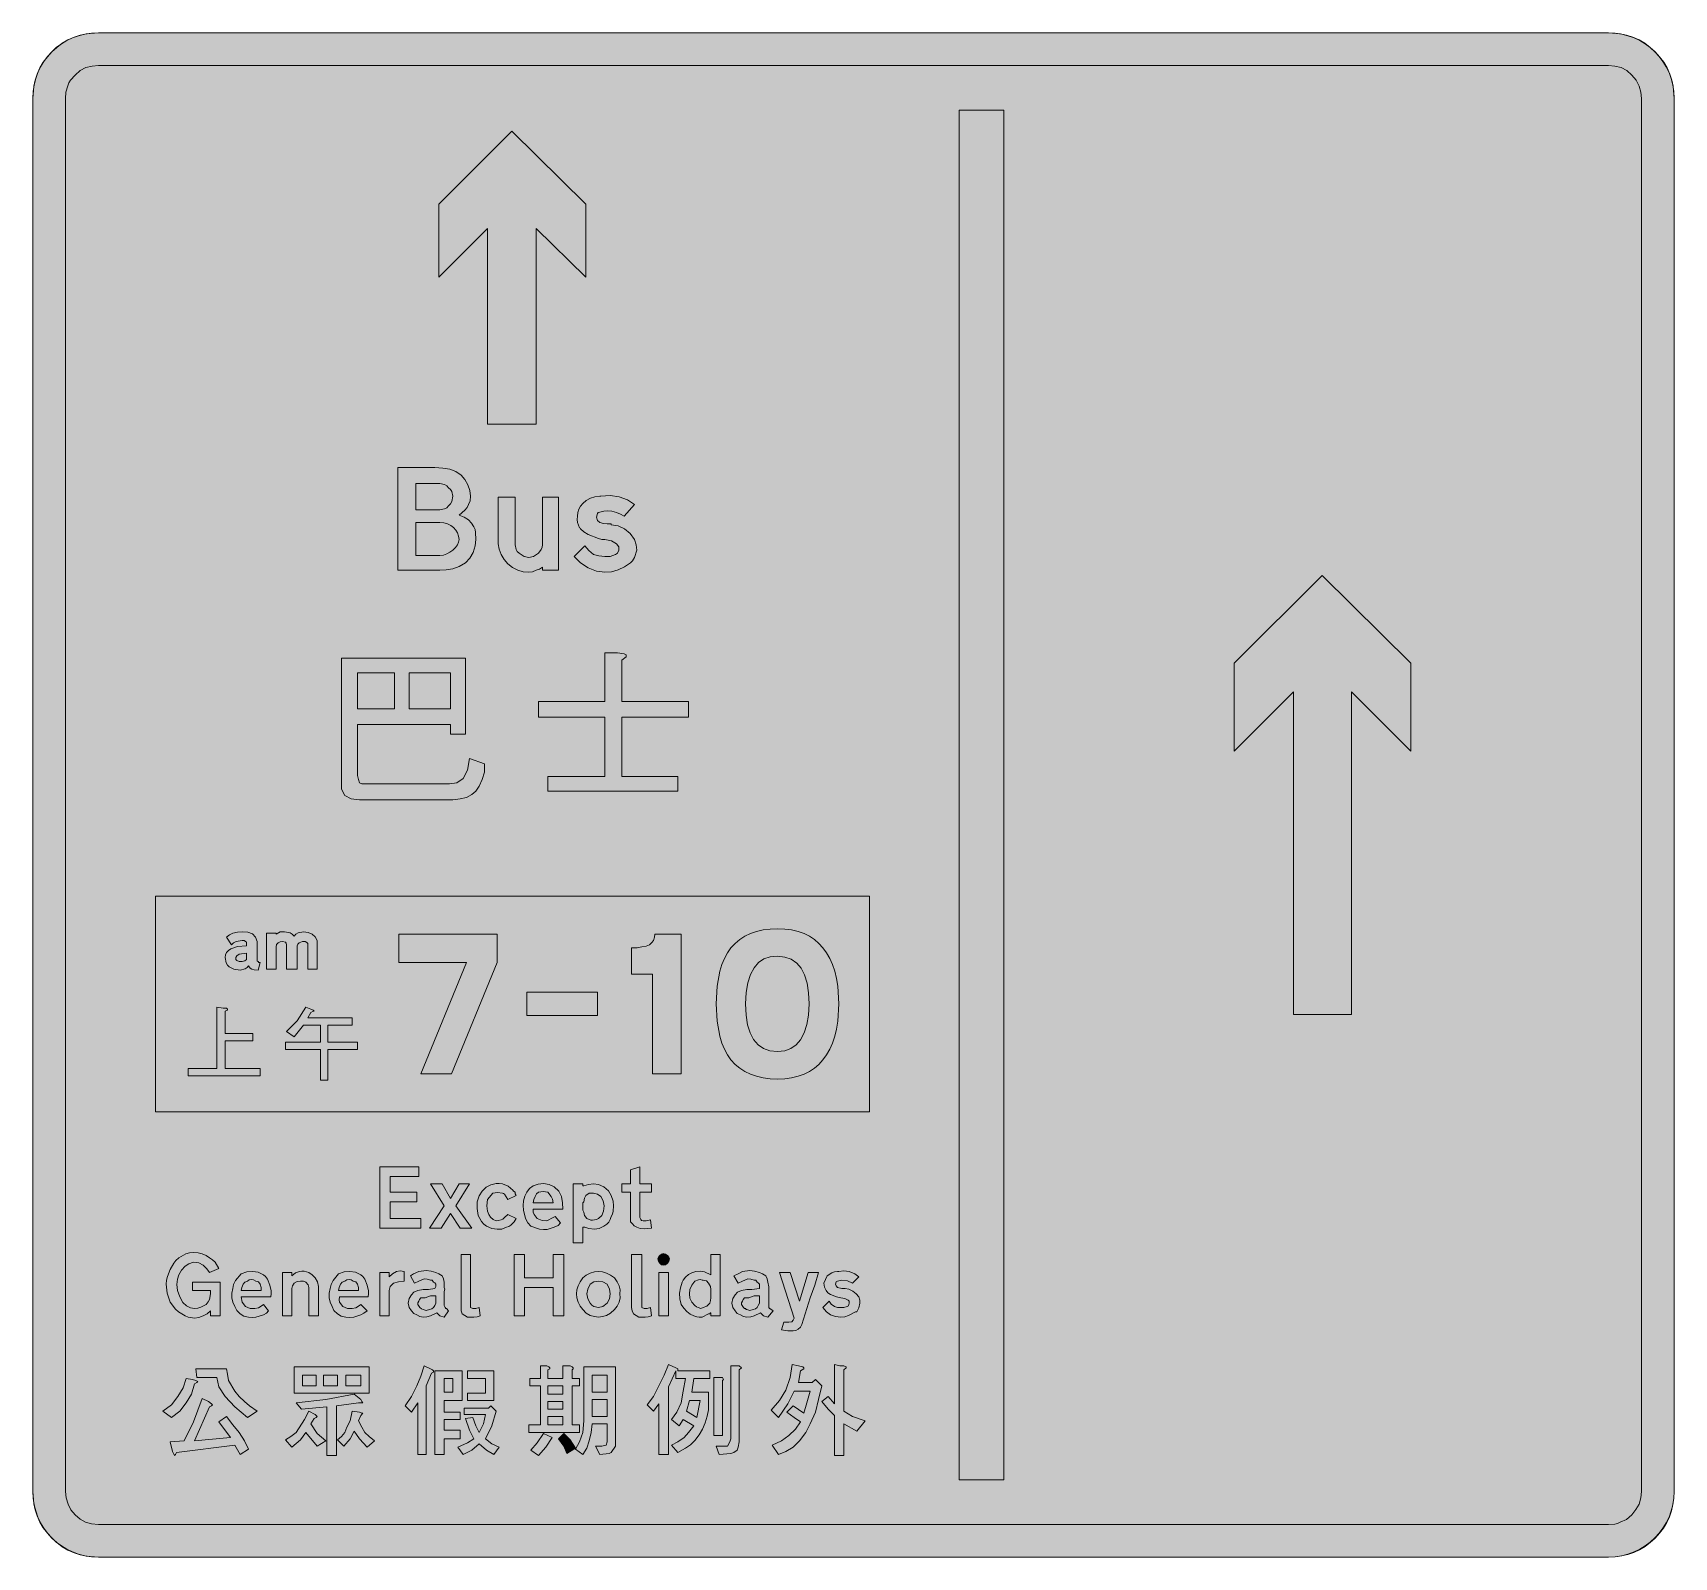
# Model space of a CAD drawing. Header units: metres. Extents: x 145 to 424, y 6 to 266.
import ezdxf

# ---------------------------------------------------------------- set-up
doc = ezdxf.new("R2010")
doc.units = ezdxf.units.M
for name, color, linetype, true_color in [('FILL_BLACK_000000', 7, 'Continuous', 0x000000), ('FILL_BLUE_0000FF', 7, 'Continuous', 0x0000ff), ('FILL_WHITE_FFFFFF', 7, 'Continuous', 0xffffff), ('STROKE_BLUE_0000FF', 7, 'Continuous', 0x0000ff), ('STROKE_WHITE_FFFFFF', 7, 'Continuous', 0xffffff)]:
    doc.layers.add(name, color=color, linetype=linetype, true_color=true_color)

msp = doc.modelspace()

# ---------------------------------------------------------------- hatches: boundary and pattern name
at = {"layer": 'FILL_BLACK_000000', "true_color": 0x000000}
h = msp.add_hatch(color=7, dxfattribs=at)
h.dxf.hatch_style = 1
h.paths.add_polyline_path([(181.42, 110.92), (181.26, 111.06), (181.06, 111.22), (180.72, 111.24), (179.69, 111.08), (179.25, 110.86), (178.92, 110.52), (178.02, 111.78), (178.56, 112.21), (179.1, 112.5), (179.91, 112.66), (180.72, 112.68), (181.7, 112.65), (182.45, 112.34), (182.97, 111.79), (183.24, 111.06), (183.24, 107.82), (183.26, 107.73), (183.42, 107.64), (183.53, 107.48), (183.78, 107.46), (183.42, 106.2), (182.75, 106.22), (182.34, 106.38), (182.07, 106.51), (181.8, 106.92), (181.58, 106.66), (181.22, 106.43), (180.36, 106.2), (179.28, 106.34), (178.49, 106.74), (178.21, 107.04), (178.01, 107.42), (177.84, 108.36), (177.9, 108.81), (178.07, 109.2), (178.36, 109.54), (178.76, 109.82), (179.89, 110.21), (181.44, 110.34), (181.44, 110.52), (181.42, 110.92)])
h.paths.add_polyline_path([(179.82, 107.82), (180.2, 107.66), (180.72, 107.64), (181.15, 107.75), (181.44, 108), (181.44, 109.08), (180.18, 108.9), (179.78, 108.63), (179.64, 108.36), (179.64, 108), (179.82, 107.82)], flags=16)
h = msp.add_hatch(color=7, dxfattribs=at)
h.dxf.hatch_style = 1
h.paths.add_polyline_path([(190.17, 110.6), (190.08, 110.34), (190.08, 106.38), (188.28, 106.38), (188.28, 110.52), (188.22, 110.76), (188.06, 110.92), (187.56, 111.06), (187.16, 111), (186.82, 110.81), (186.57, 110.53), (186.48, 110.16), (186.48, 106.38), (184.86, 106.38), (184.86, 112.5), (186.48, 112.5), (186.48, 112.32), (187.2, 112.68), (187.92, 112.68), (188.87, 112.52), (189.24, 112.3), (189.54, 111.96), (189.84, 112.3), (190.22, 112.52), (191.16, 112.68), (191.93, 112.58), (192.6, 112.3), (193.13, 111.84), (193.5, 111.24), (193.5, 111.13), (193.5, 111.06), (193.5, 110.88), (193.5, 106.38), (191.88, 106.38), (191.88, 110.52), (191.88, 110.7), (191.79, 110.86), (191.7, 110.88), (191.41, 111.04), (190.98, 111.06), (190.4, 110.83), (190.17, 110.6)])
h = msp.add_hatch(color=7, dxfattribs=at)
h.dxf.hatch_style = 1
h.paths.add_polyline_path([(218.88, 107.46), (207.36, 107.46), (207.36, 112.32), (224.1, 112.32), (224.1, 107.46), (216.36, 88.56), (211.14, 88.56), (218.88, 107.46)])
h = msp.add_hatch(color=7, dxfattribs=at)
h.dxf.hatch_style = 1
h.paths.add_polyline_path([(255.42, 88.56), (250.56, 88.56), (250.56, 105.48), (246.96, 105.48), (246.96, 109.98), (247.93, 110), (248.76, 110.16), (249.46, 110.27), (250.02, 110.52), (250.45, 110.88), (250.74, 111.24), (250.9, 111.78), (250.92, 112.32), (255.42, 112.32), (255.42, 88.56)])
h = msp.add_hatch(color=7, dxfattribs=at)
h.dxf.hatch_style = 1
h.paths.add_polyline_path([(281.86, 96.17), (281.57, 94.93), (281.19, 93.78), (280.72, 92.72), (280.17, 91.76), (279.54, 90.9), (278.88, 90.14), (278.13, 89.48), (277.28, 88.93), (276.35, 88.47), (275.32, 88.12), (274.22, 87.86), (273.05, 87.71), (271.8, 87.66), (270.55, 87.71), (269.37, 87.86), (268.27, 88.12), (267.23, 88.47), (266.28, 88.93), (265.4, 89.48), (264.6, 90.14), (263.88, 90.9), (263.31, 91.76), (262.8, 92.72), (262.37, 93.78), (262.01, 94.93), (261.53, 97.51), (261.36, 100.44), (261.53, 103.45), (262.01, 106.02), (262.37, 107.15), (262.8, 108.19), (263.31, 109.13), (263.88, 109.98), (264.6, 110.74), (265.4, 111.4), (266.28, 111.95), (267.23, 112.41), (268.27, 112.76), (269.37, 113.02), (270.55, 113.17), (271.8, 113.22), (273.05, 113.17), (274.22, 113.02), (275.32, 112.76), (276.35, 112.41), (277.28, 111.95), (278.13, 111.4), (278.88, 110.74), (279.54, 109.98), (280.17, 109.13), (280.72, 108.19), (281.19, 107.15), (281.57, 106.02), (281.86, 104.79), (282.07, 103.45), (282.24, 100.44), (282.07, 97.51), (281.86, 96.17)])
h.paths.add_polyline_path([(276.86, 103.98), (276.44, 105.38), (275.85, 106.51), (275.09, 107.4), (274.16, 108.03), (273.07, 108.41), (271.8, 108.54), (270.55, 108.43), (269.48, 108.09), (268.59, 107.48), (267.84, 106.56), (267.24, 105.45), (266.78, 104.04), (266.5, 102.36), (266.4, 100.44), (266.48, 98.54), (266.74, 96.9), (267.16, 95.5), (267.75, 94.36), (268.51, 93.48), (269.44, 92.85), (270.53, 92.47), (271.8, 92.34), (273.05, 92.47), (274.12, 92.86), (275.01, 93.48), (275.76, 94.32), (276.36, 95.5), (276.82, 96.91), (277.1, 98.55), (277.2, 100.44), (277.12, 102.34), (276.86, 103.98)], flags=16)
h = msp.add_hatch(color=7, dxfattribs=at)
h.dxf.hatch_style = 1
h.paths.add_polyline_path([(241.2, 102.42), (241.2, 98.46), (229.14, 98.46), (229.14, 102.42), (241.2, 102.42)])
h = msp.add_hatch(color=7, dxfattribs=at)
h.dxf.hatch_style = 1
h.paths.add_polyline_path([(178.02, 99.72), (178.2, 99.54), (178.2, 99.36), (177.84, 99.18), (177.84, 95.4), (182.52, 95.4), (182.52, 94.14), (177.84, 94.14), (177.84, 89.46), (183.78, 89.46), (183.78, 88.2), (171.54, 88.2), (171.54, 89.46), (176.4, 89.46), (176.4, 99.9), (177.48, 99.72), (178.02, 99.72)])
h = msp.add_hatch(color=7, dxfattribs=at)
h.dxf.hatch_style = 1
h.paths.add_polyline_path([(190.08, 97.56), (191.52, 99.9), (192.42, 99.54), (192.78, 99.36), (192.96, 99.18), (192.78, 99.18), (192.42, 99), (191.88, 98.1), (199.44, 98.1), (199.44, 96.84), (195.3, 96.84), (195.3, 93.96), (200.34, 93.96), (200.34, 92.7), (195.3, 92.7), (195.3, 87.48), (194.04, 87.48), (194.04, 92.7), (188.1, 92.7), (188.1, 93.96), (194.04, 93.96), (194.04, 96.84), (191.16, 96.84), (189.54, 94.86), (188.28, 95.76), (190.08, 97.56)])
at = {"layer": 'FILL_BLUE_0000FF', "true_color": 0x0000ff}
h = msp.add_hatch(color=7, dxfattribs=at)
h.dxf.hatch_style = 1
h.paths.add_polyline_path([(155.09, 11.98), (154.06, 12.28), (153.13, 12.79), (152.28, 13.5), (151.57, 14.37), (151.07, 15.34), (150.76, 16.39), (150.66, 17.46), (150.66, 254.52), (150.71, 255.6), (151.02, 256.68), (151.22, 257.19), (151.52, 257.65), (152.28, 258.48), (153.15, 259.26), (154.13, 259.76), (155.17, 260.02), (156.24, 260.1), (413.28, 260.1), (414.35, 260.02), (415.4, 259.76), (416.37, 259.26), (417.24, 258.48), (417.95, 257.61), (418.46, 256.63), (418.76, 255.59), (418.86, 254.52), (418.86, 17.46), (418.75, 16.38), (418.5, 15.3), (417.94, 14.4), (417.24, 13.5), (416.32, 12.73), (415.26, 12.24), (414.82, 12.03), (414.34, 11.92), (413.28, 11.88), (156.24, 11.88), (155.09, 11.98)])
at = {"layer": 'FILL_WHITE_FFFFFF', "true_color": 0xffffff}
h = msp.add_hatch(color=7, dxfattribs=at)
h.dxf.hatch_style = 1
h.paths.add_polyline_path([(156.24, 6.3), (154.17, 6.46), (153.15, 6.68), (152.1, 7.02), (151.05, 7.49), (150.08, 8.08), (149.16, 8.77), (148.32, 9.54), (147.55, 10.38), (146.86, 11.3), (146.27, 12.27), (145.8, 13.32), (145.46, 14.37), (145.24, 15.39), (145.08, 17.46), (145.08, 254.52), (145.24, 256.59), (145.46, 257.61), (145.8, 258.66), (146.27, 259.71), (146.86, 260.69), (147.55, 261.6), (148.32, 262.44), (149.16, 263.21), (150.08, 263.9), (151.05, 264.49), (152.1, 264.96), (153.15, 265.3), (154.17, 265.52), (156.24, 265.68), (413.28, 265.68), (415.28, 265.52), (416.34, 265.3), (417.42, 264.96), (418.47, 264.49), (419.45, 263.9), (420.36, 263.21), (421.2, 262.44), (421.97, 261.6), (422.66, 260.69), (423.25, 259.71), (423.72, 258.66), (424.06, 257.61), (424.28, 256.59), (424.44, 254.52), (424.44, 17.46), (424.39, 16.33), (424.24, 15.24), (423.98, 14.18), (423.63, 13.16), (423.17, 12.19), (422.62, 11.26), (421.96, 10.37), (421.2, 9.54), (420.37, 8.78), (419.48, 8.12), (418.55, 7.57), (417.58, 7.11), (416.56, 6.76), (415.5, 6.5), (414.41, 6.35), (413.28, 6.3), (156.24, 6.3)])
h = msp.add_hatch(color=7, dxfattribs=at)
h.dxf.hatch_style = 1
h.paths.add_polyline_path([(310.32, 252.54), (310.32, 19.44), (302.76, 19.44), (302.76, 252.54), (310.32, 252.54)])
h = msp.add_hatch(color=7, dxfattribs=at)
h.dxf.hatch_style = 1
h.paths.add_polyline_path([(230.76, 199.08), (222.48, 199.08), (222.48, 232.38), (214.2, 224.1), (214.2, 236.52), (226.62, 248.94), (239.22, 236.52), (239.22, 224.1), (230.76, 232.38), (230.76, 199.08)])
h = msp.add_hatch(color=7, dxfattribs=at)
h.dxf.hatch_style = 1
h.paths.add_polyline_path([(219.77, 182.26), (220.14, 181.62), (220.35, 181.18), (220.45, 180.67), (220.5, 179.46), (220.37, 178.36), (220, 177.28), (219.44, 176.3), (218.7, 175.5), (217.67, 174.85), (216.54, 174.46), (215.41, 174.28), (214.38, 174.24), (207.18, 174.24), (207.18, 191.7), (213.48, 191.7), (214.87, 191.63), (216.07, 191.41), (217.1, 191.02), (217.98, 190.44), (218.61, 189.67), (219.13, 188.77), (219.47, 187.81), (219.6, 186.84), (219.49, 186.05), (219.24, 185.4), (219.01, 184.89), (218.63, 184.43), (217.62, 183.6), (218.49, 183.27), (219.22, 182.81), (219.77, 182.26)])
h.paths.add_polyline_path([(215.52, 184.88), (215.82, 185.22), (216.16, 185.55), (216.38, 185.96), (216.54, 186.84), (216.38, 187.63), (216.16, 187.98), (215.82, 188.28), (215.52, 188.62), (215.17, 188.84), (214.38, 189), (210.24, 189), (210.24, 184.5), (214.38, 184.5), (215.17, 184.66), (215.52, 184.88)], flags=16)
h.paths.add_polyline_path([(215.53, 177.01), (216.08, 177.29), (216.54, 177.66), (217.01, 178.09), (217.35, 178.56), (217.55, 179.03), (217.62, 179.46), (217.55, 180.05), (217.37, 180.59), (217.07, 181.08), (216.67, 181.51), (216.2, 181.86), (215.65, 182.12), (215.04, 182.28), (214.38, 182.34), (210.24, 182.34), (210.24, 176.76), (214.38, 176.76), (214.95, 176.82), (215.53, 177.01)], flags=16)
h = msp.add_hatch(color=7, dxfattribs=at)
h.dxf.hatch_style = 1
h.paths.add_polyline_path([(228.56, 173.98), (227.63, 174.26), (226.74, 174.72), (225.9, 175.32), (225.29, 176.06), (224.82, 176.89), (224.48, 177.8), (224.28, 178.74), (224.28, 186.66), (227.16, 186.66), (227.16, 178.56), (227.32, 177.77), (227.54, 177.42), (227.88, 177.12), (228.69, 176.56), (229.5, 176.4), (230.31, 176.56), (231.12, 177.12), (231.62, 177.77), (231.78, 178.16), (231.84, 178.56), (231.84, 186.66), (234.54, 186.66), (234.54, 174.24), (231.84, 174.24), (231.84, 174.78), (231.3, 174.44), (230.76, 174.24), (230.13, 173.99), (229.5, 173.88), (228.56, 173.98)])
h = msp.add_hatch(color=7, dxfattribs=at)
h.dxf.hatch_style = 1
h.paths.add_polyline_path([(242.19, 182.18), (242.82, 182.16), (243.18, 182.16), (243.54, 182.16), (243.54, 181.98), (244.72, 181.79), (245.79, 181.26), (246.73, 180.46), (247.5, 179.46), (247.75, 178.56), (247.86, 177.66), (247.46, 176.38), (247.15, 175.86), (246.78, 175.5), (245.78, 174.79), (244.69, 174.28), (243.57, 173.98), (242.46, 173.88), (240.99, 174.07), (239.58, 174.62), (238.31, 175.47), (237.24, 176.58), (239.04, 178.38), (239.69, 177.59), (240.48, 176.94), (241.4, 176.69), (242.46, 176.58), (243.36, 176.58), (244.26, 176.94), (244.6, 177.16), (244.8, 177.66), (244.8, 178.2), (244.44, 178.74), (243.59, 179.23), (242.46, 179.46), (241.92, 179.48), (241.38, 179.64), (239.58, 180.31), (238.85, 180.75), (238.32, 181.26), (238.23, 181.42), (238.14, 181.44), (237.76, 182.36), (237.71, 182.88), (237.78, 183.42), (237.84, 184.06), (238.03, 184.63), (238.31, 185.14), (238.68, 185.58), (239.28, 186.08), (239.99, 186.48), (240.76, 186.74), (241.56, 186.84), (241.74, 186.84), (243.35, 186.94), (244.89, 186.73), (246.3, 186.21), (247.5, 185.4), (245.7, 183.42), (245.1, 183.79), (244.4, 184.07), (243.62, 184.26), (242.82, 184.32), (242.26, 184.3), (241.56, 184.14), (241.32, 184.08), (241.16, 183.89), (241.02, 183.24), (241.16, 182.72), (241.56, 182.34), (242.19, 182.18)])
h = msp.add_hatch(color=7, dxfattribs=at)
h.dxf.hatch_style = 1
h.paths.add_polyline_path([(379.62, 143.46), (369.54, 153.54), (369.54, 98.64), (359.64, 98.64), (359.64, 153.54), (349.56, 143.46), (349.56, 158.4), (364.5, 173.34), (379.62, 158.4), (379.62, 143.46)])
h = msp.add_hatch(color=7, dxfattribs=at)
h.dxf.hatch_style = 1
h.paths.add_polyline_path([(216.18, 146.34), (216.18, 147.96), (200.34, 147.96), (200.34, 139.32), (200.52, 138.6), (200.7, 138.06), (201.06, 137.88), (216, 137.88), (217.26, 138.06), (218.34, 138.78), (219.06, 140.22), (219.42, 142.2), (221.94, 141.3), (221.94, 139.86), (221.58, 138.6), (221.04, 137.52), (220.5, 136.62), (219.78, 136.08), (218.88, 135.54), (217.8, 135.36), (216.54, 135.18), (200.7, 135.18), (199.26, 135.36), (198.18, 135.9), (197.64, 136.98), (197.64, 159.3), (218.7, 159.3), (218.7, 146.34), (216.18, 146.34)])
h.paths.add_polyline_path([(200.34, 156.78), (200.34, 150.66), (206.64, 150.66), (206.64, 156.78), (200.34, 156.78)], flags=16)
h.paths.add_polyline_path([(216.18, 156.78), (209.16, 156.78), (209.16, 150.66), (216.18, 150.66), (216.18, 156.78)], flags=16)
h = msp.add_hatch(color=7, dxfattribs=at)
h.dxf.hatch_style = 1
h.paths.add_polyline_path([(245.7, 160.02), (246.06, 159.84), (246.06, 159.48), (245.34, 158.94), (245.34, 151.92), (256.68, 151.92), (256.68, 149.22), (245.34, 149.22), (245.34, 139.14), (254.88, 139.14), (254.88, 136.62), (232.74, 136.62), (232.74, 139.14), (242.46, 139.14), (242.46, 149.22), (231.12, 149.22), (231.12, 151.92), (242.46, 151.92), (242.46, 160.2), (244.62, 160.2), (245.7, 160.02)])
h = msp.add_hatch(color=7, dxfattribs=at)
h.dxf.hatch_style = 1
h.paths.add_polyline_path([(287.46, 118.8), (287.46, 82.08), (165.96, 82.08), (165.96, 118.8), (287.46, 118.8)])
h = msp.add_hatch(color=7, dxfattribs=at)
h.dxf.hatch_style = 1
h.paths.add_polyline_path([(204.12, 72.72), (210.78, 72.72), (210.78, 71.1), (205.92, 71.1), (205.92, 68.4), (210.42, 68.4), (210.42, 66.78), (205.92, 66.78), (205.92, 63.9), (211.14, 63.9), (211.14, 62.28), (204.12, 62.28), (204.12, 72.72)])
h = msp.add_hatch(color=7, dxfattribs=at)
h.dxf.hatch_style = 1
h.paths.add_polyline_path([(248.54, 63.74), (248.7, 63.6), (248.94, 63.54), (249.48, 63.54), (250.2, 63.72), (250.38, 62.28), (249.12, 62.17), (248.46, 62.25), (247.86, 62.46), (247.43, 62.66), (247.14, 63), (246.83, 63.36), (246.78, 63.72), (246.78, 68.4), (245.34, 68.4), (245.34, 69.84), (246.78, 69.84), (246.78, 72.18), (248.4, 72.72), (248.4, 69.84), (250.38, 69.84), (250.38, 68.4), (248.4, 68.4), (248.4, 64.08), (248.54, 63.74)])
h = msp.add_hatch(color=7, dxfattribs=at)
h.dxf.hatch_style = 1
h.paths.add_polyline_path([(224.3, 63.56), (224.82, 63.72), (225.09, 63.83), (225.36, 64.08), (225.9, 64.62), (227.34, 63.9), (226.98, 63.36), (226.44, 62.82), (226.08, 62.57), (225.72, 62.46), (224.91, 62.14), (224.1, 62.1), (223.2, 62.23), (222.3, 62.64), (221.82, 62.97), (221.45, 63.4), (220.86, 64.44), (220.7, 65.61), (220.68, 66.78), (221.06, 67.81), (221.58, 68.58), (222.23, 69.25), (223.02, 69.66), (223.94, 69.88), (224.46, 69.91), (225, 69.84), (225.97, 69.43), (226.8, 68.76), (226.91, 68.58), (227.16, 68.4), (227.18, 68.13), (227.34, 67.86), (225.9, 67.14), (225.36, 68.04), (225.18, 68.2), (225, 68.22), (224.19, 68.35), (223.38, 68.22), (222.48, 67.14), (222.35, 66.08), (222.48, 65.16), (222.68, 64.63), (223, 64.15), (223.42, 63.77), (223.92, 63.54), (224.3, 63.56)])
h = msp.add_hatch(color=7, dxfattribs=at)
h.dxf.hatch_style = 1
h.paths.add_polyline_path([(229.34, 63.2), (228.96, 63.9), (228.58, 65.36), (228.53, 66.15), (228.6, 66.96), (228.8, 67.73), (229.14, 68.42), (229.61, 69.01), (230.22, 69.48), (231.09, 69.78), (232.02, 69.86), (232.95, 69.71), (233.82, 69.3), (234.59, 68.56), (235.08, 67.68), (235.24, 66.6), (235.26, 65.52), (230.22, 65.52), (230.24, 65), (230.4, 64.62), (230.94, 63.9), (231.75, 63.58), (232.56, 63.54), (233.64, 64.08), (234, 64.26), (234.9, 63.18), (234.5, 62.75), (233.82, 62.46), (232.63, 62.08), (231.97, 62.03), (231.3, 62.1), (229.86, 62.64), (229.34, 63.2)])
h.paths.add_polyline_path([(233.53, 67.21), (233.28, 67.68), (232.74, 68.4), (231.93, 68.53), (231.12, 68.4), (230.78, 68.11), (230.58, 67.68), (230.33, 67.14), (230.22, 66.6), (233.64, 66.6), (233.53, 67.21)], flags=16)
h = msp.add_hatch(color=7, dxfattribs=at)
h.dxf.hatch_style = 1
h.paths.add_polyline_path([(216.18, 64.8), (214.56, 62.28), (212.58, 62.28), (215.1, 66.06), (212.76, 69.84), (214.74, 69.84), (216.18, 67.32), (217.62, 69.84), (219.42, 69.84), (217.08, 66.06), (219.78, 62.28), (217.8, 62.28), (216.18, 64.8)])
h = msp.add_hatch(color=7, dxfattribs=at)
h.dxf.hatch_style = 1
h.paths.add_polyline_path([(241.38, 69.7), (242.28, 69.3), (243.05, 68.65), (243.54, 67.86), (243.86, 66.89), (243.9, 66.06), (243.86, 65.16), (243.75, 64.69), (243.54, 64.26), (243.37, 63.75), (243.11, 63.31), (242.76, 62.94), (242.28, 62.64), (241.47, 62.23), (240.66, 62.1), (239.72, 62.21), (239.04, 62.46), (238.68, 62.46), (238.68, 59.76), (237.06, 59.76), (237.06, 69.84), (238.68, 69.84), (238.68, 69.48), (238.86, 69.48), (239.67, 69.73), (240.48, 69.84), (241.38, 69.7)])
h.paths.add_polyline_path([(238.86, 66.78), (238.68, 66.6), (238.68, 65.34), (238.86, 64.98), (239, 64.44), (239.4, 63.9), (240.03, 63.67), (240.36, 63.65), (240.66, 63.72), (241.03, 63.78), (241.36, 63.94), (241.92, 64.44), (242.22, 65.2), (242.3, 66.06), (242.15, 66.92), (241.74, 67.68), (241.18, 68.08), (240.48, 68.22), (239.76, 68.22), (239.22, 67.86), (238.97, 67.39), (238.86, 66.78)], flags=16)
h = msp.add_hatch(color=7, dxfattribs=at)
h.dxf.hatch_style = 1
h.paths.add_polyline_path([(174.67, 55.38), (174.06, 55.96), (173.32, 56.37), (172.44, 56.52), (171.65, 56.23), (171, 55.8), (170.39, 55.15), (169.92, 54.36), (169.7, 53.59), (169.61, 52.67), (169.72, 51.65), (170.1, 50.58), (170.6, 49.66), (171.23, 49.05), (171.92, 48.71), (172.62, 48.6), (173.16, 48.66), (173.68, 48.82), (174.6, 49.32), (174.94, 49.73), (175.16, 50.15), (175.32, 51.12), (175.32, 51.66), (172.26, 51.66), (172.26, 53.1), (176.94, 53.1), (176.94, 47.34), (175.32, 47.34), (175.32, 48.24), (174.76, 47.72), (174.06, 47.34), (173.34, 47.09), (172.62, 46.98), (171.54, 47.14), (171, 47.36), (170.46, 47.7), (169.85, 48.03), (169.34, 48.49), (168.48, 49.68), (167.92, 51.21), (167.76, 52.74), (167.82, 53.41), (167.99, 54.07), (168.48, 55.26), (169.07, 56.32), (169.44, 56.8), (169.92, 57.24), (171.11, 57.89), (171.77, 58.08), (172.44, 58.14), (173.22, 58.08), (173.93, 57.89), (174.57, 57.61), (175.14, 57.24), (175.65, 56.91), (176.09, 56.47), (176.76, 55.44), (175.14, 54.72), (174.67, 55.38)])
h = msp.add_hatch(color=7, dxfattribs=at)
h.dxf.hatch_style = 1
h.paths.add_polyline_path([(217.98, 57.78), (219.6, 57.78), (219.6, 48.78), (219.96, 48.6), (220.5, 48.6), (221.04, 48.78), (221.22, 47.34), (220.68, 47.18), (220.14, 47.16), (219.06, 47.16), (218.16, 47.7), (218, 48.24), (217.98, 48.78), (217.98, 57.78)])
h = msp.add_hatch(color=7, dxfattribs=at)
h.dxf.hatch_style = 1
h.paths.add_polyline_path([(233.64, 52.2), (228.78, 52.2), (228.78, 47.34), (226.98, 47.34), (226.98, 57.78), (228.78, 57.78), (228.78, 53.82), (233.64, 53.82), (233.64, 57.78), (235.44, 57.78), (235.44, 47.34), (233.64, 47.34), (233.64, 52.2)])
h = msp.add_hatch(color=7, dxfattribs=at)
h.dxf.hatch_style = 1
h.paths.add_polyline_path([(246.96, 57.78), (248.76, 57.78), (248.76, 48.78), (249.12, 48.6), (249.66, 48.6), (250.2, 48.78), (250.38, 47.34), (249.84, 47.18), (249.3, 47.16), (248.22, 47.16), (247.32, 47.7), (247.07, 48.24), (246.96, 48.78), (246.96, 57.78)])
h = msp.add_hatch(color=7, dxfattribs=at)
h.dxf.hatch_style = 1
h.paths.add_polyline_path([(253.35, 56.66), (253.1, 56.32), (252.76, 56.07), (252.36, 55.98), (252.07, 56.07), (251.78, 56.32), (251.55, 56.66), (251.46, 57.06), (251.55, 57.35), (251.78, 57.64), (252.07, 57.87), (252.36, 57.96), (252.76, 57.87), (253.1, 57.64), (253.35, 57.35), (253.44, 57.06), (253.35, 56.66)])
h = msp.add_hatch(color=7, dxfattribs=at)
h.dxf.hatch_style = 1
h.paths.add_polyline_path([(258.1, 47.18), (257.58, 47.34), (256.94, 47.67), (256.37, 48.13), (255.86, 48.68), (255.42, 49.32), (255.22, 50.26), (255.17, 51.21), (255.29, 52.15), (255.6, 53.1), (255.78, 53.46), (256.14, 53.96), (256.66, 54.38), (257.27, 54.7), (257.94, 54.9), (258.71, 54.94), (259.4, 54.83), (260.46, 54.36), (260.46, 57.78), (262.08, 57.78), (262.08, 47.34), (260.46, 47.34), (260.46, 47.88), (260.37, 47.86), (260.28, 47.7), (260.1, 47.7), (259.02, 47.16), (258.48, 47.16), (258.1, 47.18)])
h.paths.add_polyline_path([(260.28, 49.5), (260.44, 49.95), (260.46, 50.4), (260.46, 51.84), (260.42, 52.38), (260.1, 52.92), (259.72, 53.32), (259.2, 53.46), (259.02, 53.46), (258.72, 53.53), (258.39, 53.5), (257.76, 53.28), (257.22, 52.56), (256.92, 51.86), (256.82, 51.12), (256.92, 50.38), (257.22, 49.68), (257.76, 49.14), (258.03, 48.89), (258.3, 48.78), (258.75, 48.64), (259.2, 48.78), (259.81, 49), (260.28, 49.5)], flags=16)
h = msp.add_hatch(color=7, dxfattribs=at)
h.dxf.hatch_style = 1
h.paths.add_polyline_path([(180.36, 47.7), (179.78, 48.26), (179.46, 48.96), (179.13, 49.67), (178.94, 50.42), (178.93, 51.21), (179.1, 52.02), (179.22, 52.69), (179.55, 53.35), (180.54, 54.54), (181.51, 54.84), (182.5, 54.92), (183.45, 54.77), (184.32, 54.36), (184.69, 54.03), (185, 53.59), (185.4, 52.56), (185.63, 51.64), (185.65, 51.12), (185.58, 50.58), (180.54, 50.58), (180.72, 49.68), (181.26, 48.96), (182.07, 48.64), (182.88, 48.6), (183.51, 48.73), (184.14, 49.14), (184.32, 49.32), (185.22, 48.24), (184.84, 47.81), (184.32, 47.52), (183.06, 47.14), (182.45, 47.09), (181.8, 47.16), (181.01, 47.29), (180.36, 47.7)])
h.paths.add_polyline_path([(183.94, 52.2), (183.78, 52.74), (183.49, 53.14), (183.06, 53.28), (182.66, 53.48), (182.27, 53.55), (181.92, 53.48), (181.62, 53.28), (181.19, 53.08), (180.9, 52.74), (180.65, 52.2), (180.54, 51.66), (183.96, 51.66), (183.94, 52.2)], flags=16)
h = msp.add_hatch(color=7, dxfattribs=at)
h.dxf.hatch_style = 1
h.paths.add_polyline_path([(190.08, 53.23), (189.54, 52.92), (189.29, 52.47), (189.18, 52.02), (189.18, 47.34), (187.56, 47.34), (187.56, 54.72), (189.18, 54.72), (189.18, 54.18), (189.81, 54.67), (190.44, 54.9), (190.85, 54.97), (191.25, 54.94), (192.06, 54.72), (192.6, 54.34), (193.14, 53.82), (193.55, 53.17), (193.68, 52.38), (193.68, 47.34), (192.06, 47.34), (192.06, 52.2), (191.93, 52.65), (191.52, 53.1), (191.14, 53.26), (190.62, 53.28), (190.08, 53.23)])
h = msp.add_hatch(color=7, dxfattribs=at)
h.dxf.hatch_style = 1
h.paths.add_polyline_path([(196.92, 47.7), (196.34, 48.26), (196.02, 48.96), (195.69, 49.67), (195.5, 50.42), (195.49, 51.21), (195.66, 52.02), (195.86, 52.69), (196.18, 53.35), (197.1, 54.54), (198.07, 54.84), (199.06, 54.92), (200.01, 54.77), (200.88, 54.36), (201.25, 54.03), (201.56, 53.59), (201.96, 52.56), (202.19, 51.64), (202.21, 51.12), (202.14, 50.58), (197.28, 50.58), (197.21, 50.06), (197.28, 49.68), (197.82, 48.96), (198.63, 48.64), (199.44, 48.6), (200.07, 48.73), (200.7, 49.14), (200.88, 49.32), (201.96, 48.24), (201.42, 47.81), (200.88, 47.52), (199.69, 47.14), (199.03, 47.09), (198.36, 47.16), (197.57, 47.29), (196.92, 47.7)])
h.paths.add_polyline_path([(200.5, 52.2), (200.34, 52.74), (200.05, 53.14), (199.62, 53.28), (199.29, 53.48), (198.9, 53.55), (198.51, 53.48), (198.18, 53.28), (197.75, 53.08), (197.46, 52.74), (197.21, 52.2), (197.1, 51.66), (200.52, 51.66), (200.5, 52.2)], flags=16)
h = msp.add_hatch(color=7, dxfattribs=at)
h.dxf.hatch_style = 1
h.paths.add_polyline_path([(206.3, 54.52), (207, 54.9), (207.63, 55.03), (208.26, 54.9), (208.26, 53.28), (207.29, 53.17), (206.46, 52.92), (205.92, 52.38), (205.74, 51.66), (205.74, 47.34), (204.12, 47.34), (204.12, 54.72), (205.74, 54.72), (205.74, 54), (206.3, 54.52)])
h = msp.add_hatch(color=7, dxfattribs=at)
h.dxf.hatch_style = 1
h.paths.add_polyline_path([(214.38, 47.34), (213.84, 47.88), (212.76, 47.34), (212.13, 47.18), (211.5, 47.16), (210.96, 47.27), (210.42, 47.52), (209.9, 47.74), (209.52, 48.24), (209.11, 48.8), (208.98, 49.5), (209.11, 50.29), (209.52, 50.94), (209.92, 51.37), (210.6, 51.66), (211.5, 51.84), (212.4, 51.84), (213.48, 52.02), (213.66, 52.38), (213.66, 52.74), (213.48, 52.99), (213.3, 53.1), (213.03, 53.41), (212.76, 53.46), (212.22, 53.62), (211.68, 53.64), (210.78, 53.28), (210.06, 52.92), (209.34, 54.18), (209.88, 54.54), (210.78, 54.9), (212.04, 55.08), (212.85, 54.97), (213.66, 54.72), (214.2, 54.52), (214.74, 54.18), (214.99, 53.64), (215.1, 53.1), (215.1, 52.2), (215.23, 51.91), (215.1, 51.48), (215.1, 49.14), (215.28, 48.78), (215.37, 48.62), (215.46, 48.6), (215.82, 48.24), (215.1, 47.16), (214.38, 47.34)])
h.paths.add_polyline_path([(212.58, 48.42), (213.01, 48.53), (213.3, 48.78), (213.48, 49.14), (213.66, 49.5), (213.66, 50.76), (212.76, 50.76), (211.86, 50.4), (211.14, 50.4), (210.89, 50.13), (210.78, 49.86), (210.62, 49.59), (210.6, 49.32), (210.96, 48.78), (211.23, 48.53), (211.5, 48.42), (212.04, 48.28), (212.58, 48.42)], flags=16)
h = msp.add_hatch(color=7, dxfattribs=at)
h.dxf.hatch_style = 1
h.paths.add_polyline_path([(237.87, 52.47), (238.21, 53.14), (238.68, 53.82), (239.28, 54.29), (239.96, 54.63), (240.68, 54.83), (241.38, 54.9), (242.06, 54.83), (242.73, 54.63), (243.41, 54.29), (244.08, 53.82), (244.55, 53.14), (244.87, 52.47), (245.02, 51.79), (244.98, 51.12), (245.02, 50.42), (244.87, 49.7), (244.55, 49.02), (244.08, 48.42), (243.41, 47.84), (242.73, 47.45), (242.06, 47.23), (241.38, 47.16), (240.68, 47.23), (239.96, 47.45), (239.28, 47.84), (238.68, 48.42), (238.21, 49.02), (237.87, 49.7), (237.67, 50.42), (237.6, 51.12), (237.67, 51.79), (237.87, 52.47)])
h.paths.add_polyline_path([(239.94, 52.74), (239.54, 51.93), (239.4, 51.12), (239.54, 50.24), (239.94, 49.5), (240.24, 49.16), (240.59, 48.94), (241.38, 48.78), (242.1, 48.94), (242.82, 49.5), (243.23, 50.24), (243.36, 51.12), (243.23, 51.93), (242.82, 52.74), (242.1, 53.14), (241.38, 53.28), (240.59, 53.14), (239.94, 52.74)], flags=16)
h = msp.add_hatch(color=7, dxfattribs=at)
h.dxf.hatch_style = 1
h.paths.add_polyline_path([(253.26, 54.72), (253.26, 47.34), (251.64, 47.34), (251.64, 54.72), (253.26, 54.72)])
h = msp.add_hatch(color=7, dxfattribs=at)
h.dxf.hatch_style = 1
h.paths.add_polyline_path([(265.86, 54.9), (267.12, 55.08), (267.93, 54.97), (268.74, 54.72), (269.28, 54.52), (269.82, 54.18), (270.07, 53.64), (270.18, 53.1), (270.34, 52.29), (270.36, 51.48), (270.36, 49.14), (270.36, 48.78), (270.45, 48.62), (270.54, 48.6), (271.08, 48.24), (270.18, 47.16), (269.46, 47.34), (268.92, 47.88), (267.84, 47.34), (267.28, 47.18), (266.58, 47.16), (266.04, 47.27), (265.5, 47.52), (264.98, 47.75), (264.6, 48.24), (264.2, 48.8), (264.06, 49.5), (264.2, 50.29), (264.6, 50.94), (265.01, 51.37), (265.68, 51.66), (266.58, 51.84), (267.48, 51.84), (268.74, 52.02), (268.74, 52.38), (268.74, 52.74), (268.56, 52.99), (268.38, 53.1), (268.11, 53.42), (267.84, 53.46), (267.3, 53.62), (266.76, 53.64), (265.86, 53.28), (265.14, 52.92), (264.42, 54.18), (265.14, 54.54), (265.86, 54.9)])
h.paths.add_polyline_path([(267.66, 48.42), (268.09, 48.53), (268.38, 48.78), (268.56, 49.14), (268.74, 49.5), (268.74, 50.76), (267.84, 50.76), (266.94, 50.4), (266.22, 50.4), (265.97, 50.13), (265.86, 49.86), (265.7, 49.59), (265.68, 49.32), (266.04, 48.78), (266.22, 48.62), (266.4, 48.6), (266.49, 48.44), (266.58, 48.42), (267.12, 48.29), (267.66, 48.42)], flags=16)
h = msp.add_hatch(color=7, dxfattribs=at)
h.dxf.hatch_style = 1
h.paths.add_polyline_path([(274.68, 46.98), (272.16, 54.72), (273.96, 54.72), (275.58, 49.86), (277.02, 54.72), (278.82, 54.72), (278.17, 52.56), (277.38, 50.4), (275.94, 45.9), (275.72, 45.43), (275.36, 45.09), (274.93, 44.89), (274.5, 44.82), (273.6, 44.82), (272.52, 45), (272.88, 46.26), (273.78, 46.26), (274.28, 46.37), (274.5, 46.62), (274.68, 46.98)])
h = msp.add_hatch(color=7, dxfattribs=at)
h.dxf.hatch_style = 1
h.paths.add_polyline_path([(282.78, 52.02), (283.14, 52.02), (283.32, 52.02), (283.99, 51.9), (284.63, 51.57), (285.19, 51.11), (285.66, 50.58), (285.82, 50.04), (285.84, 49.5), (285.64, 48.71), (285.3, 48.06), (285.12, 48.06), (283.93, 47.41), (283.27, 47.22), (282.6, 47.16), (281.69, 47.26), (280.87, 47.56), (280.14, 48.07), (279.54, 48.78), (280.62, 49.86), (280.94, 49.34), (281.52, 48.96), (282.06, 48.8), (282.6, 48.78), (283.14, 48.78), (283.68, 48.96), (283.93, 49.09), (284.04, 49.5), (284.04, 49.86), (283.86, 50.04), (283.3, 50.29), (282.6, 50.4), (281.88, 50.58), (280.85, 50.98), (280.41, 51.29), (280.08, 51.66), (279.83, 52.22), (279.72, 52.92), (280.26, 54.18), (281.09, 54.67), (281.55, 54.84), (282.06, 54.9), (282.24, 54.9), (283.14, 55.03), (284.04, 54.9), (284.99, 54.52), (285.66, 54), (284.58, 52.92), (283.75, 53.32), (282.78, 53.46), (282.06, 53.28), (281.81, 53.14), (281.7, 52.74), (281.81, 52.47), (282.06, 52.2), (282.78, 52.02)])
h = msp.add_hatch(color=7, dxfattribs=at)
h.dxf.hatch_style = 1
h.paths.add_polyline_path([(172.8, 36.36), (173.16, 36.18), (172.98, 36), (172.62, 35.82), (172.08, 34.02), (171.18, 32.58), (170.1, 31.14), (168.66, 30.06), (167.22, 31.14), (168.66, 32.22), (169.74, 33.66), (170.64, 35.1), (171.18, 36.72), (172.26, 36.54), (172.8, 36.36)])
h = msp.add_hatch(color=7, dxfattribs=at)
h.dxf.hatch_style = 1
h.paths.add_polyline_path([(178.02, 38.34), (178.2, 37.44), (178.38, 36.36), (179.46, 34.56), (180.18, 33.66), (181.08, 32.76), (181.98, 32.04), (183.24, 31.14), (181.62, 30.06), (179.46, 31.86), (177.84, 33.66), (176.76, 35.28), (176.4, 36.9), (172.98, 36.9), (172.8, 38.34), (178.02, 38.34)])
h = msp.add_hatch(color=7, dxfattribs=at)
h.dxf.hatch_style = 1
h.paths.add_polyline_path([(189.54, 38.7), (202.32, 38.7), (202.32, 34.2), (189.54, 34.2), (189.54, 38.7)])
h.paths.add_polyline_path([(190.98, 35.46), (193.32, 35.46), (193.32, 37.26), (190.98, 37.26), (190.98, 35.46)], flags=16)
h.paths.add_polyline_path([(194.58, 37.26), (194.58, 35.46), (196.92, 35.46), (196.92, 37.26), (194.58, 37.26)], flags=16)
h.paths.add_polyline_path([(200.88, 37.26), (198.36, 37.26), (198.36, 35.46), (200.88, 35.46), (200.88, 37.26)], flags=16)
h = msp.add_hatch(color=7, dxfattribs=at)
h.dxf.hatch_style = 1
h.paths.add_polyline_path([(213.12, 38.16), (213.3, 37.98), (213.3, 37.8), (212.94, 37.62), (212.04, 35.46), (212.04, 23.76), (210.6, 23.76), (210.6, 32.58), (209.52, 30.96), (208.44, 32.04), (209.52, 33.66), (210.42, 35.46), (211.14, 37.08), (211.68, 38.88), (212.76, 38.34), (213.12, 38.16)])
h = msp.add_hatch(color=7, dxfattribs=at)
h.dxf.hatch_style = 1
h.paths.add_polyline_path([(218.16, 32.94), (215.1, 32.94), (215.1, 30.96), (217.8, 30.96), (217.8, 29.7), (215.1, 29.7), (215.1, 27.9), (217.8, 27.9), (217.8, 26.46), (215.1, 26.46), (215.1, 23.76), (213.48, 23.76), (213.48, 37.98), (218.16, 37.98), (218.16, 32.94)])
h.paths.add_polyline_path([(216.54, 36.72), (215.1, 36.72), (215.1, 34.38), (216.54, 34.38), (216.54, 36.72)], flags=16)
h = msp.add_hatch(color=7, dxfattribs=at)
h.dxf.hatch_style = 1
h.paths.add_polyline_path([(223.56, 37.98), (223.56, 32.94), (219.06, 32.94), (219.06, 34.2), (222.12, 34.2), (222.12, 36.72), (219.06, 36.72), (219.06, 37.98), (223.56, 37.98)])
h = msp.add_hatch(color=7, dxfattribs=at)
h.dxf.hatch_style = 1
h.paths.add_polyline_path([(232.92, 38.7), (233.1, 38.52), (233.1, 38.34), (232.74, 38.16), (232.74, 36.72), (235.26, 36.72), (235.26, 38.88), (236.52, 38.88), (236.88, 38.7), (237.06, 38.52), (237.06, 38.34), (236.88, 38.16), (236.88, 36.72), (238.14, 36.72), (238.14, 35.46), (236.88, 35.46), (236.88, 28.8), (238.14, 28.8), (238.14, 27.54), (229.5, 27.54), (229.5, 28.8), (231.48, 28.8), (231.48, 35.46), (229.68, 35.46), (229.68, 36.72), (231.48, 36.72), (231.48, 38.88), (232.56, 38.88), (232.92, 38.7)])
h.paths.add_polyline_path([(232.74, 31.5), (235.26, 31.5), (235.26, 32.76), (232.74, 32.76), (232.74, 31.5)], flags=16)
h.paths.add_polyline_path([(232.74, 30.24), (232.74, 28.8), (235.26, 28.8), (235.26, 30.24), (232.74, 30.24)], flags=16)
h.paths.add_polyline_path([(235.26, 35.46), (232.74, 35.46), (232.74, 34.02), (235.26, 34.02), (235.26, 35.46)], flags=16)
h = msp.add_hatch(color=7, dxfattribs=at)
h.dxf.hatch_style = 1
h.paths.add_polyline_path([(243.54, 24.12), (243.18, 23.94), (241.56, 23.76), (240.84, 25.2), (241.92, 25.2), (242.64, 25.38), (242.82, 25.92), (242.82, 28.98), (240.3, 28.98), (240.12, 27.54), (239.76, 26.1), (239.4, 24.84), (238.68, 23.76), (237.42, 24.66), (238.14, 25.92), (238.68, 27.54), (238.86, 29.52), (238.86, 38.7), (244.26, 38.7), (244.26, 25.2), (243.54, 24.12)])
h.paths.add_polyline_path([(240.3, 33.12), (240.3, 30.24), (242.82, 30.24), (242.82, 33.12), (240.3, 33.12)], flags=16)
h.paths.add_polyline_path([(242.82, 37.26), (240.3, 37.26), (240.3, 34.38), (242.82, 34.38), (242.82, 37.26)], flags=16)
h = msp.add_hatch(color=7, dxfattribs=at)
h.dxf.hatch_style = 1
h.paths.add_polyline_path([(252.54, 37.26), (253.26, 39.06), (254.52, 38.52), (254.88, 38.34), (254.88, 37.98), (260.28, 37.98), (260.28, 36.72), (257.58, 36.72), (257.22, 34.38), (260.1, 34.38), (260.1, 32.4), (260.06, 31.37), (259.87, 30.28), (259.53, 29.18), (259.06, 28.1), (258.47, 27.09), (257.78, 26.18), (257, 25.42), (256.14, 24.84), (254.88, 24.12), (253.8, 25.38), (254.88, 25.92), (255.96, 26.64), (256.68, 27.54), (257.58, 28.62), (255.78, 29.7), (255.06, 28.62), (253.8, 29.7), (254.7, 30.96), (255.42, 32.58), (255.78, 34.56), (256.14, 36.72), (254.52, 36.72), (254.52, 37.98), (253.26, 35.28), (253.26, 23.76), (251.64, 23.76), (251.64, 32.4), (250.74, 31.14), (249.66, 32.22), (250.74, 33.66), (252.54, 37.26)])
h.paths.add_polyline_path([(258.12, 30.06), (258.66, 32.94), (256.86, 32.94), (256.32, 31.14), (258.12, 30.06)], flags=16)
h = msp.add_hatch(color=7, dxfattribs=at)
h.dxf.hatch_style = 1
h.paths.add_polyline_path([(262.44, 36.9), (262.62, 36.54), (262.44, 36.36), (262.44, 27), (261, 27), (261, 36.9), (262.44, 36.9)])
h = msp.add_hatch(color=7, dxfattribs=at)
h.dxf.hatch_style = 1
h.paths.add_polyline_path([(265.32, 38.88), (265.68, 38.52), (265.32, 38.16), (265.32, 25.92), (265.14, 25.02), (264.96, 24.48), (264.42, 24.12), (263.88, 23.94), (261.9, 23.76), (261.36, 25.2), (263.34, 25.2), (263.7, 25.92), (263.88, 26.46), (263.88, 38.88), (265.32, 38.88)])
h = msp.add_hatch(color=7, dxfattribs=at)
h.dxf.hatch_style = 1
h.paths.add_polyline_path([(276.12, 38.7), (276.3, 38.52), (276.3, 38.34), (275.76, 37.98), (275.4, 36), (277.74, 36), (278.28, 36.54), (279.36, 35.46), (278.82, 33.12), (278.28, 30.96), (277.38, 28.98), (276.66, 27.54), (275.58, 26.1), (274.5, 25.02), (273.24, 24.3), (271.98, 23.76), (270.9, 25.38), (272.52, 26.1), (273.78, 27), (274.86, 28.08), (275.76, 29.34), (274.68, 30.06), (273.42, 30.96), (274.5, 32.04), (276.3, 30.78), (276.84, 32.58), (277.38, 34.56), (274.68, 34.56), (273.6, 32.4), (271.98, 30.06), (270.72, 31.32), (272.16, 32.94), (273.24, 34.74), (273.96, 36.9), (274.32, 39.06), (275.4, 38.88), (276.12, 38.7)])
h = msp.add_hatch(color=7, dxfattribs=at)
h.dxf.hatch_style = 1
h.paths.add_polyline_path([(283.14, 38.88), (283.5, 38.7), (283.5, 38.52), (283.14, 38.16), (283.14, 31.14), (284.58, 30.24), (286.74, 29.52), (285.3, 27.72), (283.14, 28.98), (283.14, 23.58), (281.52, 23.58), (281.52, 30.42), (280.44, 31.5), (279.36, 32.76), (280.44, 33.66), (281.52, 32.4), (281.52, 39.06), (282.42, 38.88), (283.14, 38.88)])
h = msp.add_hatch(color=7, dxfattribs=at)
h.dxf.hatch_style = 1
h.paths.add_polyline_path([(194.94, 33.12), (199.8, 34.02), (200.88, 33.12), (201.06, 32.76), (201.24, 32.58), (200.52, 32.58), (196.74, 32.04), (196.74, 23.58), (195.12, 23.58), (195.12, 31.86), (190.8, 31.5), (189.9, 32.58), (194.94, 33.12)])
h = msp.add_hatch(color=7, dxfattribs=at)
h.dxf.hatch_style = 1
h.paths.add_polyline_path([(175.5, 32.4), (175.68, 32.22), (175.5, 32.04), (175.14, 31.86), (172.62, 26.1), (178.74, 26.64), (176.76, 29.34), (178.02, 30.24), (179.1, 28.8), (180.18, 27.54), (181.08, 26.1), (181.8, 24.66), (180.36, 23.76), (179.46, 25.38), (169.56, 24.12), (169.38, 23.76), (169.2, 23.58), (168.84, 24.3), (168.48, 25.92), (170.82, 26.1), (172.44, 29.34), (173.88, 33.3), (174.96, 32.76), (175.5, 32.4)])
h = msp.add_hatch(color=7, dxfattribs=at)
h.dxf.hatch_style = 1
h.paths.add_polyline_path([(193.14, 30.6), (193.32, 30.42), (193.5, 30.24), (193.32, 30.06), (192.96, 29.88), (192.42, 28.98), (193.5, 27.36), (194.94, 26.1), (193.5, 25.2), (191.52, 27.54), (190.62, 26.28), (189.18, 25.02), (188.1, 26.28), (189, 26.82), (189.9, 27.54), (191.34, 29.7), (192.06, 31.14), (193.14, 30.6)])
h = msp.add_hatch(color=7, dxfattribs=at)
h.dxf.hatch_style = 1
h.paths.add_polyline_path([(200.7, 30.96), (201.06, 30.78), (201.24, 30.78), (200.88, 30.42), (200.52, 29.52), (201.06, 28.44), (201.6, 27.54), (202.32, 26.82), (203.22, 26.1), (201.96, 25.02), (200.7, 26.46), (199.8, 27.72), (199.08, 26.46), (198, 25.2), (196.92, 26.28), (197.64, 26.82), (198.18, 27.54), (198.54, 28.44), (199.08, 29.52), (199.44, 31.14), (200.7, 30.96)])
h = msp.add_hatch(color=7, dxfattribs=at)
h.dxf.hatch_style = 1
h.paths.add_polyline_path([(222.66, 31.68), (223.02, 32.04), (223.92, 31.14), (223.2, 28.62), (222.12, 26.46), (223.2, 25.56), (224.46, 25.02), (223.56, 23.76), (222.3, 24.48), (221.04, 25.56), (219.78, 24.48), (218.34, 23.76), (217.44, 25.02), (219.06, 25.74), (220.14, 26.46), (219.42, 27.9), (218.7, 29.88), (219.96, 30.06), (220.5, 28.62), (221.04, 27.54), (221.76, 28.98), (222.12, 30.6), (218.52, 30.6), (218.52, 31.68), (222.66, 31.68)])
h = msp.add_hatch(color=7, dxfattribs=at)
h.dxf.hatch_style = 1
h.paths.add_polyline_path([(230.94, 25.74), (232.02, 27.36), (233.46, 26.64), (232.38, 25.02), (231.12, 23.58), (229.86, 24.48), (230.94, 25.74)])
h = msp.add_hatch(color=7, dxfattribs=at)
h.dxf.hatch_style = 1
h.paths.add_polyline_path([(236.52, 26.28), (237.42, 24.84), (235.98, 23.94), (235.44, 25.2), (234.54, 26.46), (235.44, 27.36), (236.52, 26.28)])

# ---------------------------------------------------------------- linework, layer by layer
at = {"layer": 'FILL_BLACK_000000', "lineweight": 0, "true_color": 0x000000}
for points in [[(181.42, 110.92), (181.26, 111.06), (181.06, 111.22), (180.72, 111.24), (179.69, 111.08), (179.25, 110.86), (178.92, 110.52), (178.02, 111.78), (178.56, 112.21), (179.1, 112.5), (179.91, 112.66), (180.72, 112.68), (181.7, 112.65), (182.45, 112.34), (182.97, 111.79), (183.24, 111.06), (183.24, 107.82), (183.26, 107.73), (183.42, 107.64), (183.53, 107.48), (183.78, 107.46), (183.42, 106.2), (182.75, 106.22), (182.34, 106.38), (182.07, 106.51), (181.8, 106.92), (181.58, 106.66), (181.22, 106.43), (180.36, 106.2), (179.28, 106.34), (178.49, 106.74), (178.21, 107.04), (178.01, 107.42), (177.84, 108.36), (177.9, 108.81), (178.07, 109.2), (178.36, 109.54), (178.76, 109.82), (179.89, 110.21), (181.44, 110.34), (181.44, 110.52)], [(190.17, 110.6), (190.08, 110.34), (190.08, 106.38), (188.28, 106.38), (188.28, 110.52), (188.22, 110.76), (188.06, 110.92), (187.56, 111.06), (187.16, 111), (186.82, 110.81), (186.57, 110.53), (186.48, 110.16), (186.48, 106.38), (184.86, 106.38), (184.86, 112.5), (186.48, 112.5), (186.48, 112.32), (187.2, 112.68), (187.92, 112.68), (188.87, 112.52), (189.24, 112.3), (189.54, 111.96), (189.84, 112.3), (190.22, 112.52), (191.16, 112.68), (191.93, 112.58), (192.6, 112.3), (193.13, 111.84), (193.5, 111.24), (193.5, 111.13), (193.5, 111.06), (193.5, 110.88), (193.5, 106.38), (191.88, 106.38), (191.88, 110.52), (191.88, 110.7), (191.79, 110.86), (191.7, 110.88), (191.41, 111.04), (190.98, 111.06), (190.4, 110.83)], [(218.88, 107.46), (207.36, 107.46), (207.36, 112.32), (224.1, 112.32), (224.1, 107.46), (216.36, 88.56), (211.14, 88.56)], [(255.42, 88.56), (250.56, 88.56), (250.56, 105.48), (246.96, 105.48), (246.96, 109.98), (247.93, 110), (248.76, 110.16), (249.46, 110.27), (250.02, 110.52), (250.45, 110.88), (250.74, 111.24), (250.9, 111.78), (250.92, 112.32), (255.42, 112.32)], [(281.86, 96.17), (281.57, 94.93), (281.19, 93.78), (280.72, 92.72), (280.17, 91.76), (279.54, 90.9), (278.88, 90.14), (278.13, 89.48), (277.28, 88.93), (276.35, 88.47), (275.32, 88.12), (274.22, 87.86), (273.05, 87.71), (271.8, 87.66), (270.55, 87.71), (269.37, 87.86), (268.27, 88.12), (267.23, 88.47), (266.28, 88.93), (265.4, 89.48), (264.6, 90.14), (263.88, 90.9), (263.31, 91.76), (262.8, 92.72), (262.37, 93.78), (262.01, 94.93), (261.53, 97.51), (261.36, 100.44), (261.53, 103.45), (262.01, 106.02), (262.37, 107.15), (262.8, 108.19), (263.31, 109.13), (263.88, 109.98), (264.6, 110.74), (265.4, 111.4), (266.28, 111.95), (267.23, 112.41), (268.27, 112.76), (269.37, 113.02), (270.55, 113.17), (271.8, 113.22), (273.05, 113.17), (274.22, 113.02), (275.32, 112.76), (276.35, 112.41), (277.28, 111.95), (278.13, 111.4), (278.88, 110.74), (279.54, 109.98), (280.17, 109.13), (280.72, 108.19), (281.19, 107.15), (281.57, 106.02), (281.86, 104.79), (282.07, 103.45), (282.24, 100.44), (282.07, 97.51)], [(179.82, 107.82), (180.2, 107.66), (180.72, 107.64), (181.15, 107.75), (181.44, 108), (181.44, 109.08), (180.18, 108.9), (179.78, 108.63), (179.64, 108.36), (179.64, 108)], [(276.86, 103.98), (276.44, 105.38), (275.85, 106.51), (275.09, 107.4), (274.16, 108.03), (273.07, 108.41), (271.8, 108.54), (270.55, 108.43), (269.48, 108.09), (268.59, 107.48), (267.84, 106.56), (267.24, 105.45), (266.78, 104.04), (266.5, 102.36), (266.4, 100.44), (266.48, 98.54), (266.74, 96.9), (267.16, 95.5), (267.75, 94.36), (268.51, 93.48), (269.44, 92.85), (270.53, 92.47), (271.8, 92.34), (273.05, 92.47), (274.12, 92.86), (275.01, 93.48), (275.76, 94.32), (276.36, 95.5), (276.82, 96.91), (277.1, 98.55), (277.2, 100.44), (277.12, 102.34)], [(241.2, 102.42), (241.2, 98.46), (229.14, 98.46), (229.14, 102.42)], [(178.02, 99.72), (178.2, 99.54), (178.2, 99.36), (177.84, 99.18), (177.84, 95.4), (182.52, 95.4), (182.52, 94.14), (177.84, 94.14), (177.84, 89.46), (183.78, 89.46), (183.78, 88.2), (171.54, 88.2), (171.54, 89.46), (176.4, 89.46), (176.4, 99.9), (177.48, 99.72)], [(190.08, 97.56), (191.52, 99.9), (192.42, 99.54), (192.78, 99.36), (192.96, 99.18), (192.78, 99.18), (192.42, 99), (191.88, 98.1), (199.44, 98.1), (199.44, 96.84), (195.3, 96.84), (195.3, 93.96), (200.34, 93.96), (200.34, 92.7), (195.3, 92.7), (195.3, 87.48), (194.04, 87.48), (194.04, 92.7), (188.1, 92.7), (188.1, 93.96), (194.04, 93.96), (194.04, 96.84), (191.16, 96.84), (189.54, 94.86), (188.28, 95.76)]]:
    msp.add_lwpolyline(points, close=True, dxfattribs=at)
at = {"layer": 'FILL_BLUE_0000FF', "lineweight": 0, "true_color": 0x0000ff}
msp.add_lwpolyline([(155.09, 11.98), (154.06, 12.28), (153.13, 12.79), (152.28, 13.5), (151.57, 14.37), (151.07, 15.34), (150.76, 16.39), (150.66, 17.46), (150.66, 254.52), (150.71, 255.6), (151.02, 256.68), (151.22, 257.19), (151.52, 257.65), (152.28, 258.48), (153.15, 259.26), (154.13, 259.76), (155.17, 260.02), (156.24, 260.1), (413.28, 260.1), (414.35, 260.02), (415.4, 259.76), (416.37, 259.26), (417.24, 258.48), (417.95, 257.61), (418.46, 256.63), (418.76, 255.59), (418.86, 254.52), (418.86, 17.46), (418.75, 16.38), (418.5, 15.3), (417.94, 14.4), (417.24, 13.5), (416.32, 12.73), (415.26, 12.24), (414.82, 12.03), (414.34, 11.92), (413.28, 11.88), (156.24, 11.88)], close=True, dxfattribs=at)
at = {"layer": 'FILL_WHITE_FFFFFF', "lineweight": 0, "true_color": 0xffffff}
for points in [[(156.24, 6.3), (154.17, 6.46), (153.15, 6.68), (152.1, 7.02), (151.05, 7.49), (150.08, 8.08), (149.16, 8.77), (148.32, 9.54), (147.55, 10.38), (146.86, 11.3), (146.27, 12.27), (145.8, 13.32), (145.46, 14.37), (145.24, 15.39), (145.08, 17.46), (145.08, 254.52), (145.24, 256.59), (145.46, 257.61), (145.8, 258.66), (146.27, 259.71), (146.86, 260.69), (147.55, 261.6), (148.32, 262.44), (149.16, 263.21), (150.08, 263.9), (151.05, 264.49), (152.1, 264.96), (153.15, 265.3), (154.17, 265.52), (156.24, 265.68), (413.28, 265.68), (415.28, 265.52), (416.34, 265.3), (417.42, 264.96), (418.47, 264.49), (419.45, 263.9), (420.36, 263.21), (421.2, 262.44), (421.97, 261.6), (422.66, 260.69), (423.25, 259.71), (423.72, 258.66), (424.06, 257.61), (424.28, 256.59), (424.44, 254.52), (424.44, 17.46), (424.39, 16.33), (424.24, 15.24), (423.98, 14.18), (423.63, 13.16), (423.17, 12.19), (422.62, 11.26), (421.96, 10.37), (421.2, 9.54), (420.37, 8.78), (419.48, 8.12), (418.55, 7.57), (417.58, 7.11), (416.56, 6.76), (415.5, 6.5), (414.41, 6.35), (413.28, 6.3)], [(310.32, 252.54), (310.32, 19.44), (302.76, 19.44), (302.76, 252.54)], [(230.76, 199.08), (222.48, 199.08), (222.48, 232.38), (214.2, 224.1), (214.2, 236.52), (226.62, 248.94), (239.22, 236.52), (239.22, 224.1), (230.76, 232.38)], [(219.77, 182.26), (220.14, 181.62), (220.35, 181.18), (220.45, 180.67), (220.5, 179.46), (220.37, 178.36), (220, 177.28), (219.44, 176.3), (218.7, 175.5), (217.67, 174.85), (216.54, 174.46), (215.41, 174.28), (214.38, 174.24), (207.18, 174.24), (207.18, 191.7), (213.48, 191.7), (214.87, 191.63), (216.07, 191.41), (217.1, 191.02), (217.98, 190.44), (218.61, 189.67), (219.13, 188.77), (219.47, 187.81), (219.6, 186.84), (219.49, 186.05), (219.24, 185.4), (219.01, 184.89), (218.63, 184.43), (217.62, 183.6), (218.49, 183.27), (219.22, 182.81)], [(215.52, 184.88), (215.82, 185.22), (216.16, 185.55), (216.38, 185.96), (216.54, 186.84), (216.38, 187.63), (216.16, 187.98), (215.82, 188.28), (215.52, 188.62), (215.17, 188.84), (214.38, 189), (210.24, 189), (210.24, 184.5), (214.38, 184.5), (215.17, 184.66)], [(228.56, 173.98), (227.63, 174.26), (226.74, 174.72), (225.9, 175.32), (225.29, 176.06), (224.82, 176.89), (224.48, 177.8), (224.28, 178.74), (224.28, 186.66), (227.16, 186.66), (227.16, 178.56), (227.32, 177.77), (227.54, 177.42), (227.88, 177.12), (228.69, 176.56), (229.5, 176.4), (230.31, 176.56), (231.12, 177.12), (231.62, 177.77), (231.78, 178.16), (231.84, 178.56), (231.84, 186.66), (234.54, 186.66), (234.54, 174.24), (231.84, 174.24), (231.84, 174.78), (231.3, 174.44), (230.76, 174.24), (230.13, 173.99), (229.5, 173.88)], [(242.19, 182.18), (242.82, 182.16), (243.18, 182.16), (243.54, 182.16), (243.54, 181.98), (244.72, 181.79), (245.79, 181.26), (246.73, 180.46), (247.5, 179.46), (247.75, 178.56), (247.86, 177.66), (247.46, 176.38), (247.15, 175.86), (246.78, 175.5), (245.78, 174.79), (244.69, 174.28), (243.57, 173.98), (242.46, 173.88), (240.99, 174.07), (239.58, 174.62), (238.31, 175.47), (237.24, 176.58), (239.04, 178.38), (239.69, 177.59), (240.48, 176.94), (241.4, 176.69), (242.46, 176.58), (243.36, 176.58), (244.26, 176.94), (244.6, 177.16), (244.8, 177.66), (244.8, 178.2), (244.44, 178.74), (243.59, 179.23), (242.46, 179.46), (241.92, 179.48), (241.38, 179.64), (239.58, 180.31), (238.85, 180.75), (238.32, 181.26), (238.23, 181.42), (238.14, 181.44), (237.76, 182.36), (237.71, 182.88), (237.78, 183.42), (237.84, 184.06), (238.03, 184.63), (238.31, 185.14), (238.68, 185.58), (239.28, 186.08), (239.99, 186.48), (240.76, 186.74), (241.56, 186.84), (241.74, 186.84), (243.35, 186.94), (244.89, 186.73), (246.3, 186.21), (247.5, 185.4), (245.7, 183.42), (245.1, 183.79), (244.4, 184.07), (243.62, 184.26), (242.82, 184.32), (242.26, 184.3), (241.56, 184.14), (241.32, 184.08), (241.16, 183.89), (241.02, 183.24), (241.16, 182.72), (241.56, 182.34)], [(215.53, 177.01), (216.08, 177.29), (216.54, 177.66), (217.01, 178.09), (217.35, 178.56), (217.55, 179.03), (217.62, 179.46), (217.55, 180.05), (217.37, 180.59), (217.07, 181.08), (216.67, 181.51), (216.2, 181.86), (215.65, 182.12), (215.04, 182.28), (214.38, 182.34), (210.24, 182.34), (210.24, 176.76), (214.38, 176.76), (214.95, 176.82)], [(379.62, 143.46), (369.54, 153.54), (369.54, 98.64), (359.64, 98.64), (359.64, 153.54), (349.56, 143.46), (349.56, 158.4), (364.5, 173.34), (379.62, 158.4)], [(216.18, 146.34), (216.18, 147.96), (200.34, 147.96), (200.34, 139.32), (200.52, 138.6), (200.7, 138.06), (201.06, 137.88), (216, 137.88), (217.26, 138.06), (218.34, 138.78), (219.06, 140.22), (219.42, 142.2), (221.94, 141.3), (221.94, 139.86), (221.58, 138.6), (221.04, 137.52), (220.5, 136.62), (219.78, 136.08), (218.88, 135.54), (217.8, 135.36), (216.54, 135.18), (200.7, 135.18), (199.26, 135.36), (198.18, 135.9), (197.64, 136.98), (197.64, 159.3), (218.7, 159.3), (218.7, 146.34)], [(245.7, 160.02), (246.06, 159.84), (246.06, 159.48), (245.34, 158.94), (245.34, 151.92), (256.68, 151.92), (256.68, 149.22), (245.34, 149.22), (245.34, 139.14), (254.88, 139.14), (254.88, 136.62), (232.74, 136.62), (232.74, 139.14), (242.46, 139.14), (242.46, 149.22), (231.12, 149.22), (231.12, 151.92), (242.46, 151.92), (242.46, 160.2), (244.62, 160.2)], [(200.34, 156.78), (200.34, 150.66), (206.64, 150.66), (206.64, 156.78)], [(216.18, 156.78), (209.16, 156.78), (209.16, 150.66), (216.18, 150.66)], [(204.12, 72.72), (210.78, 72.72), (210.78, 71.1), (205.92, 71.1), (205.92, 68.4), (210.42, 68.4), (210.42, 66.78), (205.92, 66.78), (205.92, 63.9), (211.14, 63.9), (211.14, 62.28), (204.12, 62.28)], [(248.54, 63.74), (248.7, 63.6), (248.94, 63.54), (249.48, 63.54), (250.2, 63.72), (250.38, 62.28), (249.12, 62.17), (248.46, 62.25), (247.86, 62.46), (247.43, 62.66), (247.14, 63), (246.83, 63.36), (246.78, 63.72), (246.78, 68.4), (245.34, 68.4), (245.34, 69.84), (246.78, 69.84), (246.78, 72.18), (248.4, 72.72), (248.4, 69.84), (250.38, 69.84), (250.38, 68.4), (248.4, 68.4), (248.4, 64.08)], [(224.3, 63.56), (224.82, 63.72), (225.09, 63.83), (225.36, 64.08), (225.9, 64.62), (227.34, 63.9), (226.98, 63.36), (226.44, 62.82), (226.08, 62.57), (225.72, 62.46), (224.91, 62.14), (224.1, 62.1), (223.2, 62.23), (222.3, 62.64), (221.82, 62.97), (221.45, 63.4), (220.86, 64.44), (220.7, 65.61), (220.68, 66.78), (221.06, 67.81), (221.58, 68.58), (222.23, 69.25), (223.02, 69.66), (223.94, 69.88), (224.46, 69.91), (225, 69.84), (225.97, 69.43), (226.8, 68.76), (226.91, 68.58), (227.16, 68.4), (227.18, 68.13), (227.34, 67.86), (225.9, 67.14), (225.36, 68.04), (225.18, 68.2), (225, 68.22), (224.19, 68.35), (223.38, 68.22), (222.48, 67.14), (222.35, 66.08), (222.48, 65.16), (222.68, 64.63), (223, 64.15), (223.42, 63.77), (223.92, 63.54)], [(229.34, 63.2), (228.96, 63.9), (228.58, 65.36), (228.53, 66.15), (228.6, 66.96), (228.8, 67.73), (229.14, 68.42), (229.61, 69.01), (230.22, 69.48), (231.09, 69.78), (232.02, 69.86), (232.95, 69.71), (233.82, 69.3), (234.59, 68.56), (235.08, 67.68), (235.24, 66.6), (235.26, 65.52), (230.22, 65.52), (230.24, 65), (230.4, 64.62), (230.94, 63.9), (231.75, 63.58), (232.56, 63.54), (233.64, 64.08), (234, 64.26), (234.9, 63.18), (234.5, 62.75), (233.82, 62.46), (232.63, 62.08), (231.97, 62.03), (231.3, 62.1), (229.86, 62.64)], [(216.18, 64.8), (214.56, 62.28), (212.58, 62.28), (215.1, 66.06), (212.76, 69.84), (214.74, 69.84), (216.18, 67.32), (217.62, 69.84), (219.42, 69.84), (217.08, 66.06), (219.78, 62.28), (217.8, 62.28)], [(233.53, 67.21), (233.28, 67.68), (232.74, 68.4), (231.93, 68.53), (231.12, 68.4), (230.78, 68.11), (230.58, 67.68), (230.33, 67.14), (230.22, 66.6), (233.64, 66.6)], [(241.38, 69.7), (242.28, 69.3), (243.05, 68.65), (243.54, 67.86), (243.86, 66.89), (243.9, 66.06), (243.86, 65.16), (243.75, 64.69), (243.54, 64.26), (243.37, 63.75), (243.11, 63.31), (242.76, 62.94), (242.28, 62.64), (241.47, 62.23), (240.66, 62.1), (239.72, 62.21), (239.04, 62.46), (238.68, 62.46), (238.68, 59.76), (237.06, 59.76), (237.06, 69.84), (238.68, 69.84), (238.68, 69.48), (238.86, 69.48), (239.67, 69.73), (240.48, 69.84)], [(238.86, 66.78), (238.68, 66.6), (238.68, 65.34), (238.86, 64.98), (239, 64.44), (239.4, 63.9), (240.03, 63.67), (240.36, 63.65), (240.66, 63.72), (241.03, 63.78), (241.36, 63.94), (241.92, 64.44), (242.22, 65.2), (242.3, 66.06), (242.15, 66.92), (241.74, 67.68), (241.18, 68.08), (240.48, 68.22), (239.76, 68.22), (239.22, 67.86), (238.97, 67.39)], [(174.67, 55.38), (174.06, 55.96), (173.32, 56.37), (172.44, 56.52), (171.65, 56.23), (171, 55.8), (170.39, 55.15), (169.92, 54.36), (169.7, 53.59), (169.61, 52.67), (169.72, 51.65), (170.1, 50.58), (170.6, 49.66), (171.23, 49.05), (171.92, 48.71), (172.62, 48.6), (173.16, 48.66), (173.68, 48.82), (174.6, 49.32), (174.94, 49.73), (175.16, 50.15), (175.32, 51.12), (175.32, 51.66), (172.26, 51.66), (172.26, 53.1), (176.94, 53.1), (176.94, 47.34), (175.32, 47.34), (175.32, 48.24), (174.76, 47.72), (174.06, 47.34), (173.34, 47.09), (172.62, 46.98), (171.54, 47.14), (171, 47.36), (170.46, 47.7), (169.85, 48.03), (169.34, 48.49), (168.48, 49.68), (167.92, 51.21), (167.76, 52.74), (167.82, 53.41), (167.99, 54.07), (168.48, 55.26), (169.07, 56.32), (169.44, 56.8), (169.92, 57.24), (171.11, 57.89), (171.77, 58.08), (172.44, 58.14), (173.22, 58.08), (173.93, 57.89), (174.57, 57.61), (175.14, 57.24), (175.65, 56.91), (176.09, 56.47), (176.76, 55.44), (175.14, 54.72)], [(217.98, 57.78), (219.6, 57.78), (219.6, 48.78), (219.96, 48.6), (220.5, 48.6), (221.04, 48.78), (221.22, 47.34), (220.68, 47.18), (220.14, 47.16), (219.06, 47.16), (218.16, 47.7), (218, 48.24), (217.98, 48.78)], [(233.64, 52.2), (228.78, 52.2), (228.78, 47.34), (226.98, 47.34), (226.98, 57.78), (228.78, 57.78), (228.78, 53.82), (233.64, 53.82), (233.64, 57.78), (235.44, 57.78), (235.44, 47.34), (233.64, 47.34)], [(246.96, 57.78), (248.76, 57.78), (248.76, 48.78), (249.12, 48.6), (249.66, 48.6), (250.2, 48.78), (250.38, 47.34), (249.84, 47.18), (249.3, 47.16), (248.22, 47.16), (247.32, 47.7), (247.07, 48.24), (246.96, 48.78)], [(253.35, 56.66), (253.1, 56.32), (252.76, 56.07), (252.36, 55.98), (252.07, 56.07), (251.78, 56.32), (251.55, 56.66), (251.46, 57.06), (251.55, 57.35), (251.78, 57.64), (252.07, 57.87), (252.36, 57.96), (252.76, 57.87), (253.1, 57.64), (253.35, 57.35), (253.44, 57.06)], [(258.1, 47.18), (257.58, 47.34), (256.94, 47.67), (256.37, 48.13), (255.86, 48.68), (255.42, 49.32), (255.22, 50.26), (255.17, 51.21), (255.29, 52.15), (255.6, 53.1), (255.78, 53.46), (256.14, 53.96), (256.66, 54.38), (257.27, 54.7), (257.94, 54.9), (258.71, 54.94), (259.4, 54.83), (260.46, 54.36), (260.46, 57.78), (262.08, 57.78), (262.08, 47.34), (260.46, 47.34), (260.46, 47.88), (260.37, 47.86), (260.28, 47.7), (260.1, 47.7), (259.02, 47.16), (258.48, 47.16)], [(180.36, 47.7), (179.78, 48.26), (179.46, 48.96), (179.13, 49.67), (178.94, 50.42), (178.93, 51.21), (179.1, 52.02), (179.22, 52.69), (179.55, 53.35), (180.54, 54.54), (181.51, 54.84), (182.5, 54.92), (183.45, 54.77), (184.32, 54.36), (184.69, 54.03), (185, 53.59), (185.4, 52.56), (185.63, 51.64), (185.65, 51.12), (185.58, 50.58), (180.54, 50.58), (180.72, 49.68), (181.26, 48.96), (182.07, 48.64), (182.88, 48.6), (183.51, 48.73), (184.14, 49.14), (184.32, 49.32), (185.22, 48.24), (184.84, 47.81), (184.32, 47.52), (183.06, 47.14), (182.45, 47.09), (181.8, 47.16), (181.01, 47.29)], [(183.94, 52.2), (183.78, 52.74), (183.49, 53.14), (183.06, 53.28), (182.66, 53.48), (182.27, 53.55), (181.92, 53.48), (181.62, 53.28), (181.19, 53.08), (180.9, 52.74), (180.65, 52.2), (180.54, 51.66), (183.96, 51.66)], [(190.08, 53.23), (189.54, 52.92), (189.29, 52.47), (189.18, 52.02), (189.18, 47.34), (187.56, 47.34), (187.56, 54.72), (189.18, 54.72), (189.18, 54.18), (189.81, 54.67), (190.44, 54.9), (190.85, 54.97), (191.25, 54.94), (192.06, 54.72), (192.6, 54.34), (193.14, 53.82), (193.55, 53.17), (193.68, 52.38), (193.68, 47.34), (192.06, 47.34), (192.06, 52.2), (191.93, 52.65), (191.52, 53.1), (191.14, 53.26), (190.62, 53.28)], [(196.92, 47.7), (196.34, 48.26), (196.02, 48.96), (195.69, 49.67), (195.5, 50.42), (195.49, 51.21), (195.66, 52.02), (195.86, 52.69), (196.18, 53.35), (197.1, 54.54), (198.07, 54.84), (199.06, 54.92), (200.01, 54.77), (200.88, 54.36), (201.25, 54.03), (201.56, 53.59), (201.96, 52.56), (202.19, 51.64), (202.21, 51.12), (202.14, 50.58), (197.28, 50.58), (197.21, 50.06), (197.28, 49.68), (197.82, 48.96), (198.63, 48.64), (199.44, 48.6), (200.07, 48.73), (200.7, 49.14), (200.88, 49.32), (201.96, 48.24), (201.42, 47.81), (200.88, 47.52), (199.69, 47.14), (199.03, 47.09), (198.36, 47.16), (197.57, 47.29)], [(200.5, 52.2), (200.34, 52.74), (200.05, 53.14), (199.62, 53.28), (199.29, 53.48), (198.9, 53.55), (198.51, 53.48), (198.18, 53.28), (197.75, 53.08), (197.46, 52.74), (197.21, 52.2), (197.1, 51.66), (200.52, 51.66)], [(206.3, 54.52), (207, 54.9), (207.63, 55.03), (208.26, 54.9), (208.26, 53.28), (207.29, 53.17), (206.46, 52.92), (205.92, 52.38), (205.74, 51.66), (205.74, 47.34), (204.12, 47.34), (204.12, 54.72), (205.74, 54.72), (205.74, 54)], [(214.38, 47.34), (213.84, 47.88), (212.76, 47.34), (212.13, 47.18), (211.5, 47.16), (210.96, 47.27), (210.42, 47.52), (209.9, 47.74), (209.52, 48.24), (209.11, 48.8), (208.98, 49.5), (209.11, 50.29), (209.52, 50.94), (209.92, 51.37), (210.6, 51.66), (211.5, 51.84), (212.4, 51.84), (213.48, 52.02), (213.66, 52.38), (213.66, 52.74), (213.48, 52.99), (213.3, 53.1), (213.03, 53.41), (212.76, 53.46), (212.22, 53.62), (211.68, 53.64), (210.78, 53.28), (210.06, 52.92), (209.34, 54.18), (209.88, 54.54), (210.78, 54.9), (212.04, 55.08), (212.85, 54.97), (213.66, 54.72), (214.2, 54.52), (214.74, 54.18), (214.99, 53.64), (215.1, 53.1), (215.1, 52.2), (215.23, 51.91), (215.1, 51.48), (215.1, 49.14), (215.28, 48.78), (215.37, 48.62), (215.46, 48.6), (215.82, 48.24), (215.1, 47.16)], [(237.87, 52.47), (238.21, 53.14), (238.68, 53.82), (239.28, 54.29), (239.96, 54.63), (240.68, 54.83), (241.38, 54.9), (242.06, 54.83), (242.73, 54.63), (243.41, 54.29), (244.08, 53.82), (244.55, 53.14), (244.87, 52.47), (245.02, 51.79), (244.98, 51.12), (245.02, 50.42), (244.87, 49.7), (244.55, 49.02), (244.08, 48.42), (243.41, 47.84), (242.73, 47.45), (242.06, 47.23), (241.38, 47.16), (240.68, 47.23), (239.96, 47.45), (239.28, 47.84), (238.68, 48.42), (238.21, 49.02), (237.87, 49.7), (237.67, 50.42), (237.6, 51.12), (237.67, 51.79)], [(239.94, 52.74), (239.54, 51.93), (239.4, 51.12), (239.54, 50.24), (239.94, 49.5), (240.24, 49.16), (240.59, 48.94), (241.38, 48.78), (242.1, 48.94), (242.82, 49.5), (243.23, 50.24), (243.36, 51.12), (243.23, 51.93), (242.82, 52.74), (242.1, 53.14), (241.38, 53.28), (240.59, 53.14)], [(253.26, 54.72), (253.26, 47.34), (251.64, 47.34), (251.64, 54.72)], [(260.28, 49.5), (260.44, 49.95), (260.46, 50.4), (260.46, 51.84), (260.42, 52.38), (260.1, 52.92), (259.72, 53.32), (259.2, 53.46), (259.02, 53.46), (258.72, 53.53), (258.39, 53.5), (257.76, 53.28), (257.22, 52.56), (256.92, 51.86), (256.82, 51.12), (256.92, 50.38), (257.22, 49.68), (257.76, 49.14), (258.03, 48.89), (258.3, 48.78), (258.75, 48.64), (259.2, 48.78), (259.81, 49)], [(265.86, 54.9), (267.12, 55.08), (267.93, 54.97), (268.74, 54.72), (269.28, 54.52), (269.82, 54.18), (270.07, 53.64), (270.18, 53.1), (270.34, 52.29), (270.36, 51.48), (270.36, 49.14), (270.36, 48.78), (270.45, 48.62), (270.54, 48.6), (271.08, 48.24), (270.18, 47.16), (269.46, 47.34), (268.92, 47.88), (267.84, 47.34), (267.28, 47.18), (266.58, 47.16), (266.04, 47.27), (265.5, 47.52), (264.98, 47.75), (264.6, 48.24), (264.2, 48.8), (264.06, 49.5), (264.2, 50.29), (264.6, 50.94), (265.01, 51.37), (265.68, 51.66), (266.58, 51.84), (267.48, 51.84), (268.74, 52.02), (268.74, 52.38), (268.74, 52.74), (268.56, 52.99), (268.38, 53.1), (268.11, 53.42), (267.84, 53.46), (267.3, 53.62), (266.76, 53.64), (265.86, 53.28), (265.14, 52.92), (264.42, 54.18), (265.14, 54.54)], [(274.68, 46.98), (272.16, 54.72), (273.96, 54.72), (275.58, 49.86), (277.02, 54.72), (278.82, 54.72), (278.17, 52.56), (277.38, 50.4), (275.94, 45.9), (275.72, 45.43), (275.36, 45.09), (274.93, 44.89), (274.5, 44.82), (273.6, 44.82), (272.52, 45), (272.88, 46.26), (273.78, 46.26), (274.28, 46.37), (274.5, 46.62)], [(282.78, 52.02), (283.14, 52.02), (283.32, 52.02), (283.99, 51.9), (284.63, 51.57), (285.19, 51.11), (285.66, 50.58), (285.82, 50.04), (285.84, 49.5), (285.64, 48.71), (285.3, 48.06), (285.12, 48.06), (283.93, 47.41), (283.27, 47.22), (282.6, 47.16), (281.69, 47.26), (280.87, 47.56), (280.14, 48.07), (279.54, 48.78), (280.62, 49.86), (280.94, 49.34), (281.52, 48.96), (282.06, 48.8), (282.6, 48.78), (283.14, 48.78), (283.68, 48.96), (283.93, 49.09), (284.04, 49.5), (284.04, 49.86), (283.86, 50.04), (283.3, 50.29), (282.6, 50.4), (281.88, 50.58), (280.85, 50.98), (280.41, 51.29), (280.08, 51.66), (279.83, 52.22), (279.72, 52.92), (280.26, 54.18), (281.09, 54.67), (281.55, 54.84), (282.06, 54.9), (282.24, 54.9), (283.14, 55.03), (284.04, 54.9), (284.99, 54.52), (285.66, 54), (284.58, 52.92), (283.75, 53.32), (282.78, 53.46), (282.06, 53.28), (281.81, 53.14), (281.7, 52.74), (281.81, 52.47), (282.06, 52.2)], [(212.58, 48.42), (213.01, 48.53), (213.3, 48.78), (213.48, 49.14), (213.66, 49.5), (213.66, 50.76), (212.76, 50.76), (211.86, 50.4), (211.14, 50.4), (210.89, 50.13), (210.78, 49.86), (210.62, 49.59), (210.6, 49.32), (210.96, 48.78), (211.23, 48.53), (211.5, 48.42), (212.04, 48.28)], [(267.66, 48.42), (268.09, 48.53), (268.38, 48.78), (268.56, 49.14), (268.74, 49.5), (268.74, 50.76), (267.84, 50.76), (266.94, 50.4), (266.22, 50.4), (265.97, 50.13), (265.86, 49.86), (265.7, 49.59), (265.68, 49.32), (266.04, 48.78), (266.22, 48.62), (266.4, 48.6), (266.49, 48.44), (266.58, 48.42), (267.12, 48.29)], [(172.8, 36.36), (173.16, 36.18), (172.98, 36), (172.62, 35.82), (172.08, 34.02), (171.18, 32.58), (170.1, 31.14), (168.66, 30.06), (167.22, 31.14), (168.66, 32.22), (169.74, 33.66), (170.64, 35.1), (171.18, 36.72), (172.26, 36.54)], [(178.02, 38.34), (178.2, 37.44), (178.38, 36.36), (179.46, 34.56), (180.18, 33.66), (181.08, 32.76), (181.98, 32.04), (183.24, 31.14), (181.62, 30.06), (179.46, 31.86), (177.84, 33.66), (176.76, 35.28), (176.4, 36.9), (172.98, 36.9), (172.8, 38.34)], [(189.54, 38.7), (202.32, 38.7), (202.32, 34.2), (189.54, 34.2)], [(190.98, 35.46), (193.32, 35.46), (193.32, 37.26), (190.98, 37.26)], [(194.58, 37.26), (194.58, 35.46), (196.92, 35.46), (196.92, 37.26)], [(200.88, 37.26), (198.36, 37.26), (198.36, 35.46), (200.88, 35.46)], [(213.12, 38.16), (213.3, 37.98), (213.3, 37.8), (212.94, 37.62), (212.04, 35.46), (212.04, 23.76), (210.6, 23.76), (210.6, 32.58), (209.52, 30.96), (208.44, 32.04), (209.52, 33.66), (210.42, 35.46), (211.14, 37.08), (211.68, 38.88), (212.76, 38.34)], [(218.16, 32.94), (215.1, 32.94), (215.1, 30.96), (217.8, 30.96), (217.8, 29.7), (215.1, 29.7), (215.1, 27.9), (217.8, 27.9), (217.8, 26.46), (215.1, 26.46), (215.1, 23.76), (213.48, 23.76), (213.48, 37.98), (218.16, 37.98)], [(216.54, 36.72), (215.1, 36.72), (215.1, 34.38), (216.54, 34.38)], [(223.56, 37.98), (223.56, 32.94), (219.06, 32.94), (219.06, 34.2), (222.12, 34.2), (222.12, 36.72), (219.06, 36.72), (219.06, 37.98)], [(232.92, 38.7), (233.1, 38.52), (233.1, 38.34), (232.74, 38.16), (232.74, 36.72), (235.26, 36.72), (235.26, 38.88), (236.52, 38.88), (236.88, 38.7), (237.06, 38.52), (237.06, 38.34), (236.88, 38.16), (236.88, 36.72), (238.14, 36.72), (238.14, 35.46), (236.88, 35.46), (236.88, 28.8), (238.14, 28.8), (238.14, 27.54), (229.5, 27.54), (229.5, 28.8), (231.48, 28.8), (231.48, 35.46), (229.68, 35.46), (229.68, 36.72), (231.48, 36.72), (231.48, 38.88), (232.56, 38.88)], [(243.54, 24.12), (243.18, 23.94), (241.56, 23.76), (240.84, 25.2), (241.92, 25.2), (242.64, 25.38), (242.82, 25.92), (242.82, 28.98), (240.3, 28.98), (240.12, 27.54), (239.76, 26.1), (239.4, 24.84), (238.68, 23.76), (237.42, 24.66), (238.14, 25.92), (238.68, 27.54), (238.86, 29.52), (238.86, 38.7), (244.26, 38.7), (244.26, 25.2)], [(242.82, 37.26), (240.3, 37.26), (240.3, 34.38), (242.82, 34.38)], [(252.54, 37.26), (253.26, 39.06), (254.52, 38.52), (254.88, 38.34), (254.88, 37.98), (260.28, 37.98), (260.28, 36.72), (257.58, 36.72), (257.22, 34.38), (260.1, 34.38), (260.1, 32.4), (260.06, 31.37), (259.87, 30.28), (259.53, 29.18), (259.06, 28.1), (258.47, 27.09), (257.78, 26.18), (257, 25.42), (256.14, 24.84), (254.88, 24.12), (253.8, 25.38), (254.88, 25.92), (255.96, 26.64), (256.68, 27.54), (257.58, 28.62), (255.78, 29.7), (255.06, 28.62), (253.8, 29.7), (254.7, 30.96), (255.42, 32.58), (255.78, 34.56), (256.14, 36.72), (254.52, 36.72), (254.52, 37.98), (253.26, 35.28), (253.26, 23.76), (251.64, 23.76), (251.64, 32.4), (250.74, 31.14), (249.66, 32.22), (250.74, 33.66)], [(262.44, 36.9), (262.62, 36.54), (262.44, 36.36), (262.44, 27), (261, 27), (261, 36.9)], [(265.32, 38.88), (265.68, 38.52), (265.32, 38.16), (265.32, 25.92), (265.14, 25.02), (264.96, 24.48), (264.42, 24.12), (263.88, 23.94), (261.9, 23.76), (261.36, 25.2), (263.34, 25.2), (263.7, 25.92), (263.88, 26.46), (263.88, 38.88)], [(276.12, 38.7), (276.3, 38.52), (276.3, 38.34), (275.76, 37.98), (275.4, 36), (277.74, 36), (278.28, 36.54), (279.36, 35.46), (278.82, 33.12), (278.28, 30.96), (277.38, 28.98), (276.66, 27.54), (275.58, 26.1), (274.5, 25.02), (273.24, 24.3), (271.98, 23.76), (270.9, 25.38), (272.52, 26.1), (273.78, 27), (274.86, 28.08), (275.76, 29.34), (274.68, 30.06), (273.42, 30.96), (274.5, 32.04), (276.3, 30.78), (276.84, 32.58), (277.38, 34.56), (274.68, 34.56), (273.6, 32.4), (271.98, 30.06), (270.72, 31.32), (272.16, 32.94), (273.24, 34.74), (273.96, 36.9), (274.32, 39.06), (275.4, 38.88)], [(283.14, 38.88), (283.5, 38.7), (283.5, 38.52), (283.14, 38.16), (283.14, 31.14), (284.58, 30.24), (286.74, 29.52), (285.3, 27.72), (283.14, 28.98), (283.14, 23.58), (281.52, 23.58), (281.52, 30.42), (280.44, 31.5), (279.36, 32.76), (280.44, 33.66), (281.52, 32.4), (281.52, 39.06), (282.42, 38.88)], [(194.94, 33.12), (199.8, 34.02), (200.88, 33.12), (201.06, 32.76), (201.24, 32.58), (200.52, 32.58), (196.74, 32.04), (196.74, 23.58), (195.12, 23.58), (195.12, 31.86), (190.8, 31.5), (189.9, 32.58)], [(235.26, 35.46), (232.74, 35.46), (232.74, 34.02), (235.26, 34.02)], [(175.5, 32.4), (175.68, 32.22), (175.5, 32.04), (175.14, 31.86), (172.62, 26.1), (178.74, 26.64), (176.76, 29.34), (178.02, 30.24), (179.1, 28.8), (180.18, 27.54), (181.08, 26.1), (181.8, 24.66), (180.36, 23.76), (179.46, 25.38), (169.56, 24.12), (169.38, 23.76), (169.2, 23.58), (168.84, 24.3), (168.48, 25.92), (170.82, 26.1), (172.44, 29.34), (173.88, 33.3), (174.96, 32.76)], [(193.14, 30.6), (193.32, 30.42), (193.5, 30.24), (193.32, 30.06), (192.96, 29.88), (192.42, 28.98), (193.5, 27.36), (194.94, 26.1), (193.5, 25.2), (191.52, 27.54), (190.62, 26.28), (189.18, 25.02), (188.1, 26.28), (189, 26.82), (189.9, 27.54), (191.34, 29.7), (192.06, 31.14)], [(200.7, 30.96), (201.06, 30.78), (201.24, 30.78), (200.88, 30.42), (200.52, 29.52), (201.06, 28.44), (201.6, 27.54), (202.32, 26.82), (203.22, 26.1), (201.96, 25.02), (200.7, 26.46), (199.8, 27.72), (199.08, 26.46), (198, 25.2), (196.92, 26.28), (197.64, 26.82), (198.18, 27.54), (198.54, 28.44), (199.08, 29.52), (199.44, 31.14)], [(222.66, 31.68), (223.02, 32.04), (223.92, 31.14), (223.2, 28.62), (222.12, 26.46), (223.2, 25.56), (224.46, 25.02), (223.56, 23.76), (222.3, 24.48), (221.04, 25.56), (219.78, 24.48), (218.34, 23.76), (217.44, 25.02), (219.06, 25.74), (220.14, 26.46), (219.42, 27.9), (218.7, 29.88), (219.96, 30.06), (220.5, 28.62), (221.04, 27.54), (221.76, 28.98), (222.12, 30.6), (218.52, 30.6), (218.52, 31.68)], [(232.74, 31.5), (235.26, 31.5), (235.26, 32.76), (232.74, 32.76)], [(240.3, 33.12), (240.3, 30.24), (242.82, 30.24), (242.82, 33.12)], [(258.12, 30.06), (258.66, 32.94), (256.86, 32.94), (256.32, 31.14)], [(232.74, 30.24), (232.74, 28.8), (235.26, 28.8), (235.26, 30.24)], [(230.94, 25.74), (232.02, 27.36), (233.46, 26.64), (232.38, 25.02), (231.12, 23.58), (229.86, 24.48)], [(236.52, 26.28), (237.42, 24.84), (235.98, 23.94), (235.44, 25.2), (234.54, 26.46), (235.44, 27.36)]]:
    msp.add_lwpolyline(points, close=True, dxfattribs=at)
at = {"layer": 'FILL_WHITE_FFFFFF', "lineweight": 0, "true_color": 0x0000ff}
msp.add_lwpolyline([(287.46, 118.8), (287.46, 82.08), (165.96, 82.08), (165.96, 118.8)], close=True, dxfattribs=at)
at = {"layer": 'STROKE_BLUE_0000FF', "lineweight": 0, "true_color": 0x0000ff}
for points in [[(156.24, 265.68), (155.08, 265.62), (153.95, 265.46), (152.87, 265.19), (151.84, 264.82), (150.86, 264.36), (149.94, 263.81), (149.08, 263.18), (148.3, 262.46), (147.58, 261.68), (146.95, 260.82), (146.4, 259.9), (145.94, 258.92), (145.57, 257.89), (145.3, 256.81), (145.14, 255.68), (145.08, 254.52)], [(413.28, 265.68), (156.24, 265.68)], [(424.44, 254.52), (424.38, 255.68), (424.21, 256.81), (423.93, 257.89), (423.56, 258.92), (423.08, 259.9), (422.52, 260.82), (421.88, 261.68), (421.16, 262.46), (420.36, 263.18), (419.5, 263.81), (418.58, 264.36), (417.61, 264.82), (416.58, 265.19), (415.52, 265.46), (414.41, 265.62), (413.28, 265.68)], [(145.08, 254.52), (145.08, 17.46)], [(424.44, 17.46), (424.44, 254.52)], [(145.08, 17.46), (145.14, 16.33), (145.3, 15.22), (145.57, 14.16), (145.94, 13.13), (146.4, 12.16), (146.95, 11.24), (147.58, 10.38), (148.3, 9.58), (149.08, 8.86), (149.94, 8.22), (150.86, 7.66), (151.84, 7.18), (152.87, 6.81), (153.95, 6.53), (155.08, 6.36), (156.24, 6.3)], [(413.28, 6.3), (414.41, 6.36), (415.52, 6.53), (416.58, 6.81), (417.61, 7.18), (418.58, 7.66), (419.5, 8.22), (420.36, 8.86), (421.16, 9.58), (421.88, 10.38), (422.52, 11.24), (423.08, 12.16), (423.56, 13.13), (423.93, 14.16), (424.21, 15.22), (424.38, 16.33), (424.44, 17.46)], [(156.24, 6.3), (413.28, 6.3)]]:
    msp.add_lwpolyline(points, dxfattribs=at)
at = {"layer": 'STROKE_WHITE_FFFFFF', "lineweight": 0, "true_color": 0xffffff}
for points in [[(238.68, 69.84), (238.68, 69.48)], [(235.44, 47.34), (233.64, 47.34), (235.44, 47.34)]]:
    msp.add_lwpolyline(points, dxfattribs=at)

doc.saveas('drawing.dxf')
